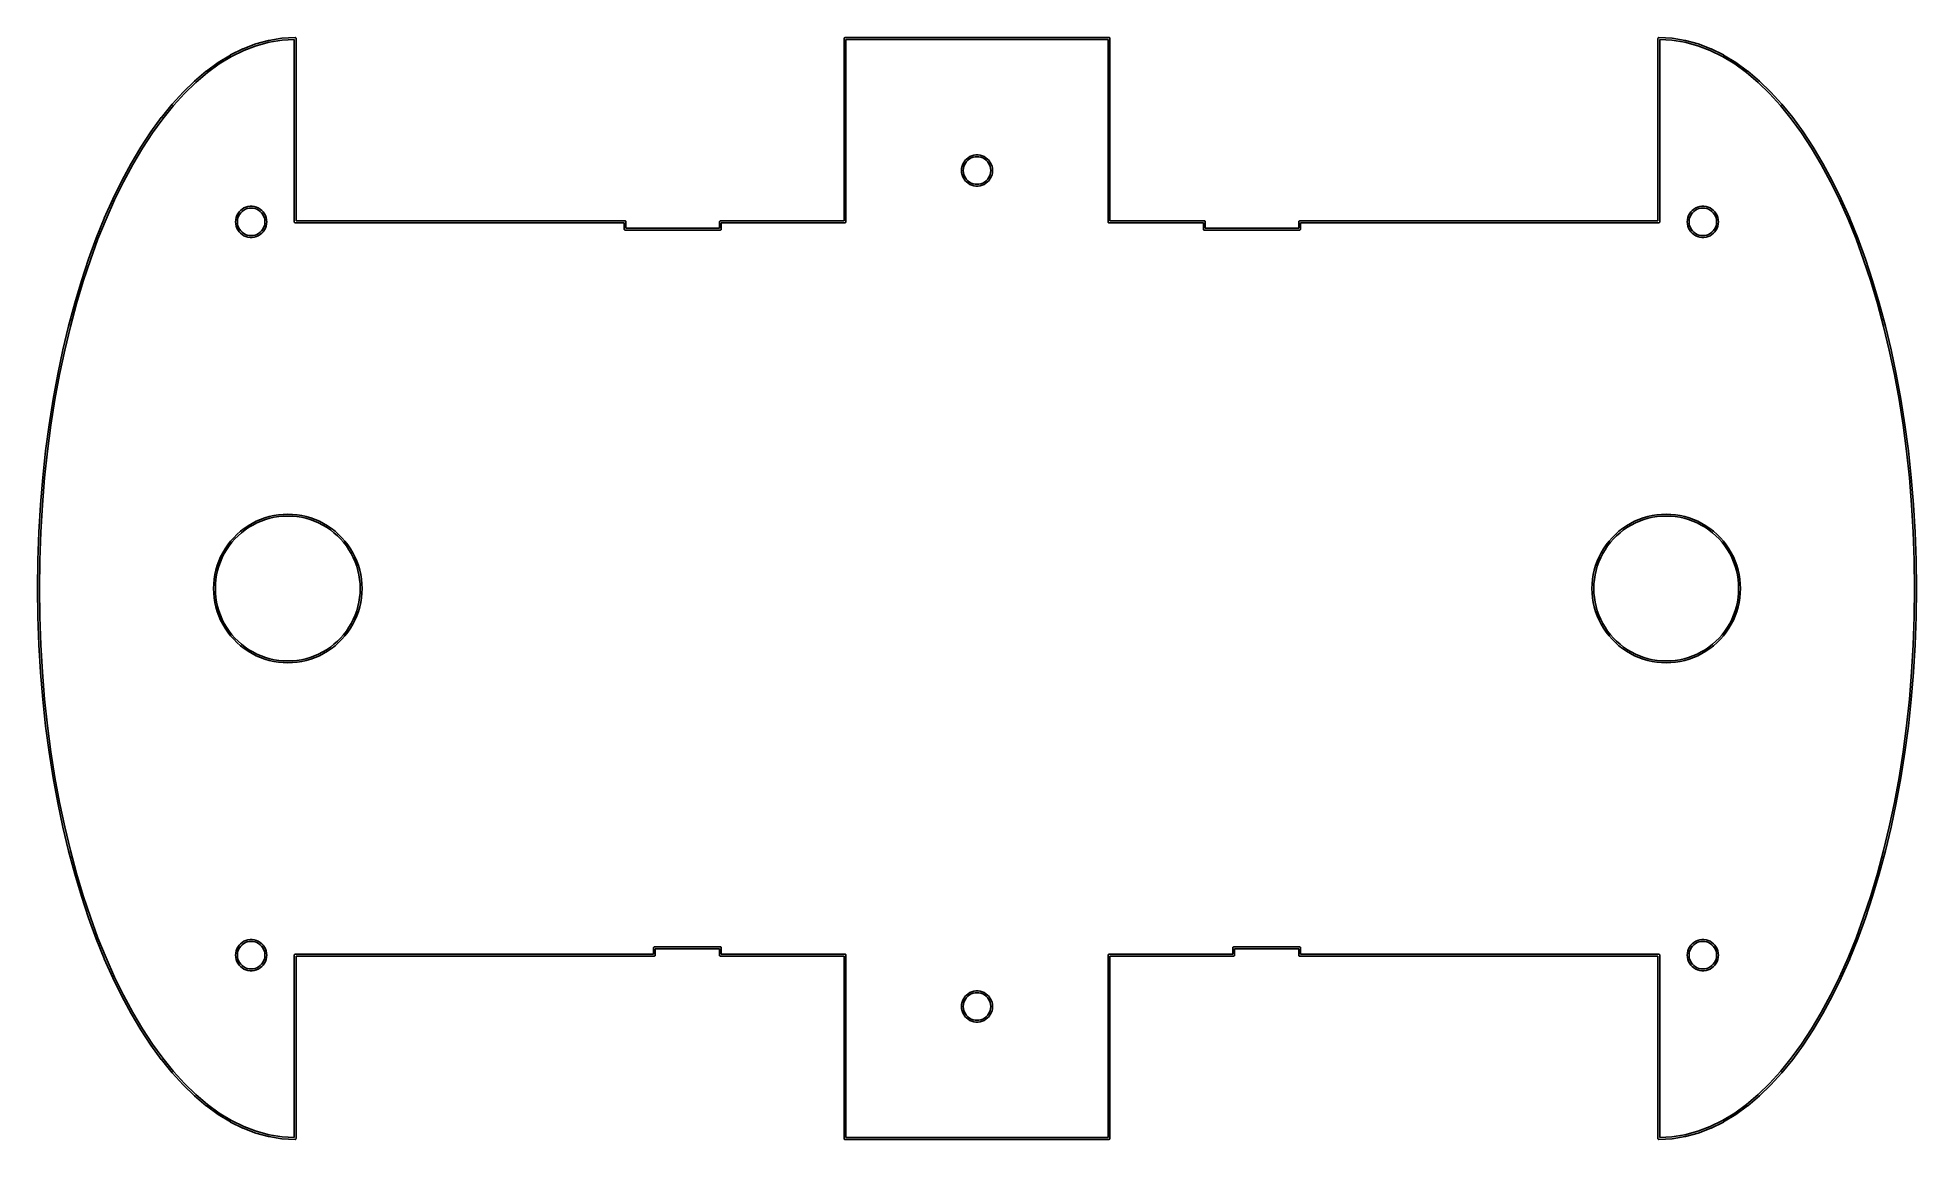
# Model space of a CAD drawing. Extents: x 0.8 to 10.9, y -6.9 to -1.
import ezdxf

# ---------------------------------------------------------------- set-up
doc = ezdxf.new("R2010")
doc.units = 0
doc.header["$MEASUREMENT"] = 0
doc.layers.add('BLACK', color=7, linetype='CONTINUOUS')

msp = doc.modelspace()

# ---------------------------------------------------------------- linework, layer by layer
at = {"layer": 'BLACK', "linetype": 'CONTINUOUS'}
for p, q in [((1.99629, -1.0169), (2.06525, -0.998125)), ((2.06758, -1.00769), (1.99911, -1.02633)), ((2.06525, -0.998125), (2.06562, -0.998079)), ((2.06562, -0.998079), (2.06575, -0.998016)), ((2.06575, -0.998016), (2.13573, -0.986613)), ((2.13705, -0.99637), (2.06758, -1.00769)), ((2.13573, -0.986613), (2.13611, -0.986606)), ((2.13611, -0.986606), (2.13625, -0.986556)), ((2.13625, -0.986556), (2.20716, -0.982714)), ((2.20251, -0.992823), (2.13705, -0.99637)), ((2.20251, -1.97188), (2.20251, -0.992823)), ((2.20716, -0.982714), (2.20856, -0.982838)), ((2.20856, -0.982838), (2.20898, -0.983082)), ((2.20898, -0.983082), (2.20947, -0.983152)), ((2.20947, -0.983152), (2.21017, -0.983754)), ((2.21017, -0.983754), (2.21097, -0.984209)), ((2.21097, -0.984209), (2.21119, -0.984645)), ((2.21119, -0.984645), (2.21157, -0.984968)), ((2.21157, -0.984968), (2.21183, -0.98585)), ((2.21183, -0.98585), (2.21225, -0.986665)), ((2.21225, -0.986665), (2.21221, -0.987156)), ((2.21221, -0.987156), (2.21235, -0.987628)), ((2.21235, -0.987628), (2.21235, -1.96696)), ((5.15526, -0.987628), (5.15546, -0.986242)), ((5.15526, -1.96696), (5.15526, -0.987628)), ((5.15546, -0.986242), (5.15566, -0.98594)), ((5.15566, -0.98594), (5.15571, -0.985584)), ((5.15571, -0.985584), (5.15639, -0.984791)), ((5.15639, -0.984791), (5.15696, -0.983909)), ((5.15696, -0.983909), (5.15729, -0.98376)), ((5.15729, -0.98376), (5.15752, -0.983488)), ((5.15752, -0.983488), (5.15853, -0.983193)), ((5.15853, -0.983193), (5.15948, -0.982757)), ((5.15948, -0.982757), (5.15984, -0.982808)), ((5.15984, -0.982808), (5.16018, -0.982707)), ((5.16018, -0.982707), (6.57751, -0.982707)), ((5.1651, -0.99255), (5.1651, -1.97188)), ((6.57258, -0.99255), (5.1651, -0.99255)), ((6.57258, -1.97188), (6.57258, -0.99255)), ((6.57751, -0.982707), (6.57889, -0.982906)), ((6.57889, -0.982906), (6.57919, -0.983101)), ((6.57919, -0.983101), (6.57955, -0.983152)), ((6.57955, -0.983152), (6.58034, -0.983838)), ((6.58034, -0.983838), (6.58122, -0.984406)), ((6.58122, -0.984406), (6.58137, -0.984732)), ((6.58137, -0.984732), (6.58165, -0.984968)), ((6.58165, -0.984968), (6.58194, -0.985974)), ((6.58194, -0.985974), (6.58238, -0.986928)), ((6.58238, -0.986928), (6.58233, -0.987284)), ((6.58233, -0.987284), (6.58243, -0.987628)), ((6.58243, -0.987628), (6.58243, -1.96696)), ((9.52534, -0.987628), (9.52554, -0.986242)), ((9.52534, -1.96696), (9.52534, -0.987628)), ((9.52554, -0.986242), (9.52581, -0.985828)), ((9.52581, -0.985828), (9.5259, -0.985345)), ((9.5259, -0.985345), (9.52654, -0.984683)), ((9.52654, -0.984683), (9.52704, -0.983909)), ((9.52704, -0.983909), (9.52749, -0.983704)), ((9.52749, -0.983704), (9.52783, -0.98335)), ((9.52783, -0.98335), (9.52872, -0.983139)), ((9.52872, -0.983139), (9.52956, -0.982757)), ((9.52956, -0.982757), (9.53005, -0.982827)), ((9.53005, -0.982827), (9.53053, -0.982714)), ((9.53053, -0.982714), (9.60144, -0.986556)), ((9.60064, -0.99637), (9.53518, -0.992823)), ((9.53518, -0.992823), (9.53518, -1.97188)), ((9.6701, -1.00769), (9.60064, -0.99637)), ((9.60144, -0.986556), (9.60181, -0.986632)), ((9.60181, -0.986632), (9.60196, -0.986613)), ((9.60196, -0.986613), (9.67194, -0.998016)), ((9.73858, -1.02633), (9.6701, -1.00769)), ((9.67194, -0.998016), (9.6723, -0.998128)), ((9.6723, -0.998128), (9.67244, -0.998125)), ((9.67244, -0.998125), (9.7414, -1.0169)), ((1.79511, -1.11617), (1.8605, -1.07638)), ((1.86543, -1.0849), (1.80039, -1.12448)), ((1.8605, -1.07638), (1.86078, -1.07626)), ((1.86078, -1.07626), (1.86087, -1.07618)), ((1.86087, -1.07618), (1.92754, -1.04321)), ((1.9317, -1.05213), (1.86543, -1.0849)), ((1.92754, -1.04321), (1.92786, -1.0431)), ((1.92786, -1.0431), (1.92796, -1.04302)), ((1.92796, -1.04302), (1.99582, -1.01705)), ((1.99911, -1.02633), (1.9317, -1.05213)), ((1.99582, -1.01705), (1.99617, -1.01698)), ((1.99617, -1.01698), (1.99629, -1.0169)), ((9.80599, -1.05213), (9.73858, -1.02633)), ((9.7414, -1.0169), (9.74173, -1.01704)), ((9.74173, -1.01704), (9.74187, -1.01705)), ((9.74187, -1.01705), (9.80973, -1.04302)), ((9.87226, -1.0849), (9.80599, -1.05213)), ((9.80973, -1.04302), (9.81002, -1.04318)), ((9.81002, -1.04318), (9.81015, -1.04321)), ((9.81015, -1.04321), (9.87682, -1.07618)), ((9.93729, -1.12448), (9.87226, -1.0849)), ((9.87682, -1.07618), (9.87707, -1.07635)), ((9.87707, -1.07635), (9.87719, -1.07638)), ((9.87719, -1.07638), (9.94258, -1.11617)), ((1.66789, -1.21591), (1.73046, -1.16304)), ((1.73668, -1.17068), (1.67437, -1.22332)), ((1.73046, -1.16304), (1.73068, -1.1629)), ((1.73068, -1.1629), (1.73075, -1.16282)), ((1.73075, -1.16282), (1.79478, -1.11639)), ((1.80039, -1.12448), (1.73668, -1.17068)), ((1.79478, -1.11639), (1.79503, -1.11626)), ((1.79503, -1.11626), (1.79511, -1.11617)), ((10.001, -1.17068), (9.93729, -1.12448)), ((9.94258, -1.11617), (9.9428, -1.11635)), ((9.9428, -1.11635), (9.94291, -1.11639)), ((9.94291, -1.11639), (10.0069, -1.16282)), ((10.0633, -1.22332), (10.001, -1.17068)), ((10.0069, -1.16282), (10.0071, -1.163)), ((10.0071, -1.163), (10.0072, -1.16304)), ((10.0072, -1.16304), (10.0698, -1.21591)), ((1.54698, -1.3407), (1.60639, -1.27549)), ((1.61356, -1.28223), (1.55435, -1.34722)), ((1.60639, -1.27549), (1.60656, -1.27535)), ((1.60656, -1.27535), (1.6066, -1.27527)), ((1.6066, -1.27527), (1.66764, -1.21614)), ((1.67437, -1.22332), (1.61356, -1.28223)), ((1.66764, -1.21614), (1.66783, -1.216)), ((1.66783, -1.216), (1.66789, -1.21591)), ((10.1241, -1.28223), (10.0633, -1.22332)), ((10.0698, -1.21591), (10.07, -1.21609)), ((10.07, -1.21609), (10.07, -1.21614)), ((10.07, -1.21614), (10.1311, -1.27527)), ((10.1833, -1.34722), (10.1241, -1.28223)), ((10.1311, -1.27527), (10.1312, -1.27544)), ((10.1312, -1.27544), (10.1313, -1.27549)), ((10.1313, -1.27549), (10.1907, -1.3407)), ((1.43302, -1.48902), (1.48893, -1.41221)), ((1.48893, -1.41221), (1.48906, -1.41208)), ((1.48906, -1.41208), (1.48909, -1.41201)), ((1.48909, -1.41201), (1.54679, -1.34091)), ((1.55435, -1.34722), (1.49681, -1.41811)), ((1.54679, -1.34091), (1.54694, -1.34077)), ((1.54694, -1.34077), (1.54698, -1.3407)), ((10.2409, -1.41811), (10.1833, -1.34722)), ((10.1907, -1.3407), (10.1908, -1.34086)), ((10.1908, -1.34086), (10.1909, -1.34091)), ((10.1909, -1.34091), (10.2486, -1.41201)), ((10.2486, -1.41201), (10.2487, -1.41216)), ((10.2487, -1.41216), (10.2488, -1.41221)), ((10.2488, -1.41221), (10.3047, -1.48902)), ((1.37886, -1.57154), (1.43289, -1.48921)), ((1.44105, -1.49471), (1.38715, -1.57684)), ((1.43289, -1.48921), (1.433, -1.48909)), ((1.433, -1.48909), (1.43302, -1.48902)), ((1.49681, -1.41811), (1.44105, -1.49471)), ((10.2966, -1.49471), (10.2409, -1.41811)), ((10.3505, -1.57684), (10.2966, -1.49471)), ((10.3047, -1.48902), (10.3047, -1.48916)), ((10.3047, -1.48916), (10.3048, -1.48921)), ((10.3048, -1.48921), (10.3588, -1.57154)), ((1.32669, -1.65938), (1.37874, -1.57172)), ((1.38715, -1.57684), (1.3352, -1.66432)), ((1.37874, -1.57172), (1.37884, -1.5716)), ((1.37884, -1.5716), (1.37886, -1.57154)), ((5.85182, -1.61438), (5.86313, -1.61282)), ((5.86313, -1.61282), (5.87455, -1.61282)), ((5.87455, -1.61282), (5.88587, -1.61438)), ((10.4025, -1.66432), (10.3505, -1.57684)), ((10.3588, -1.57154), (10.3589, -1.57168)), ((10.3589, -1.57168), (10.3589, -1.57172)), ((10.3589, -1.57172), (10.411, -1.65938)), ((1.27659, -1.75237), (1.32659, -1.65956)), ((1.3352, -1.66432), (1.2853, -1.75695)), ((1.32659, -1.65956), (1.32667, -1.65945)), ((1.32667, -1.65945), (1.32669, -1.65938)), ((5.78518, -1.69629), (5.78596, -1.6849)), ((5.78596, -1.70768), (5.78518, -1.69629)), ((5.78596, -1.6849), (5.78829, -1.67372)), ((5.78829, -1.71886), (5.78596, -1.70768)), ((5.78829, -1.67372), (5.79211, -1.66296)), ((5.79211, -1.66296), (5.79736, -1.65282)), ((5.79559, -1.68576), (5.79484, -1.69629)), ((5.79484, -1.69629), (5.79559, -1.70682)), ((5.79783, -1.67544), (5.79559, -1.68576)), ((5.79559, -1.70682), (5.79783, -1.71714)), ((5.79736, -1.65282), (5.80395, -1.64349)), ((5.80152, -1.66555), (5.79783, -1.67544)), ((5.80659, -1.65628), (5.80152, -1.66555)), ((5.80395, -1.64349), (5.81174, -1.63515)), ((5.81291, -1.64783), (5.80659, -1.65628)), ((5.81174, -1.63515), (5.8206, -1.62794)), ((5.82038, -1.64036), (5.81291, -1.64783)), ((5.82883, -1.63403), (5.82038, -1.64036)), ((5.8206, -1.62794), (5.83035, -1.62201)), ((5.8381, -1.62897), (5.82883, -1.63403)), ((5.83035, -1.62201), (5.84083, -1.61746)), ((5.84799, -1.62528), (5.8381, -1.62897)), ((5.84083, -1.61746), (5.85182, -1.61438)), ((5.85831, -1.62304), (5.84799, -1.62528)), ((5.86884, -1.62228), (5.85831, -1.62304)), ((5.87938, -1.62304), (5.86884, -1.62228)), ((5.88969, -1.62528), (5.87938, -1.62304)), ((5.88587, -1.61438), (5.89686, -1.61746)), ((5.89959, -1.62897), (5.88969, -1.62528)), ((5.89686, -1.61746), (5.90733, -1.62201)), ((5.90886, -1.63403), (5.89959, -1.62897)), ((5.90733, -1.62201), (5.91709, -1.62794)), ((5.91731, -1.64036), (5.90886, -1.63403)), ((5.91709, -1.62794), (5.92595, -1.63515)), ((5.92478, -1.64783), (5.91731, -1.64036)), ((5.9311, -1.65628), (5.92478, -1.64783)), ((5.92595, -1.63515), (5.93374, -1.64349)), ((5.93616, -1.66555), (5.9311, -1.65628)), ((5.93374, -1.64349), (5.94033, -1.65282)), ((5.93985, -1.67544), (5.93616, -1.66555)), ((5.9421, -1.68576), (5.93985, -1.67544)), ((5.93985, -1.71714), (5.9421, -1.70682)), ((5.94033, -1.65282), (5.94558, -1.66296)), ((5.94285, -1.69629), (5.9421, -1.68576)), ((5.9421, -1.70682), (5.94285, -1.69629)), ((5.94558, -1.66296), (5.9494, -1.67372)), ((5.9494, -1.67372), (5.95173, -1.6849)), ((5.95173, -1.70768), (5.9494, -1.71886)), ((5.95173, -1.6849), (5.95251, -1.69629)), ((5.95251, -1.69629), (5.95173, -1.70768)), ((10.4524, -1.75695), (10.4025, -1.66432)), ((10.411, -1.65938), (10.4111, -1.65951)), ((10.4111, -1.65951), (10.4111, -1.65956)), ((10.4111, -1.65956), (10.4611, -1.75237)), ((1.22865, -1.85031), (1.2765, -1.75254)), ((1.2853, -1.75695), (1.23753, -1.85455)), ((1.2765, -1.75254), (1.27658, -1.75243)), ((1.27658, -1.75243), (1.27659, -1.75237)), ((5.79211, -1.72962), (5.78829, -1.71886)), ((5.79736, -1.73976), (5.79211, -1.72962)), ((5.80395, -1.74909), (5.79736, -1.73976)), ((5.79783, -1.71714), (5.80152, -1.72703)), ((5.80152, -1.72703), (5.80659, -1.7363)), ((5.81174, -1.75743), (5.80395, -1.74909)), ((5.80659, -1.7363), (5.81291, -1.74475)), ((5.8206, -1.76464), (5.81174, -1.75743)), ((5.81291, -1.74475), (5.82038, -1.75222)), ((5.82038, -1.75222), (5.82883, -1.75855)), ((5.83035, -1.77057), (5.8206, -1.76464)), ((5.82883, -1.75855), (5.8381, -1.76361)), ((5.84083, -1.77512), (5.83035, -1.77057)), ((5.8381, -1.76361), (5.84799, -1.7673)), ((5.85182, -1.7782), (5.84083, -1.77512)), ((5.84799, -1.7673), (5.85831, -1.76954)), ((5.86313, -1.77976), (5.85182, -1.7782)), ((5.85831, -1.76954), (5.86884, -1.7703)), ((5.87455, -1.77976), (5.86313, -1.77976)), ((5.86884, -1.7703), (5.87938, -1.76954)), ((5.88587, -1.7782), (5.87455, -1.77976)), ((5.87938, -1.76954), (5.88969, -1.7673)), ((5.89686, -1.77512), (5.88587, -1.7782)), ((5.88969, -1.7673), (5.89959, -1.76361)), ((5.90733, -1.77057), (5.89686, -1.77512)), ((5.89959, -1.76361), (5.90886, -1.75855)), ((5.91709, -1.76464), (5.90733, -1.77057)), ((5.90886, -1.75855), (5.91731, -1.75222)), ((5.92595, -1.75743), (5.91709, -1.76464)), ((5.91731, -1.75222), (5.92478, -1.74475)), ((5.92478, -1.74475), (5.9311, -1.7363)), ((5.93374, -1.74909), (5.92595, -1.75743)), ((5.9311, -1.7363), (5.93616, -1.72703)), ((5.94033, -1.73976), (5.93374, -1.74909)), ((5.93616, -1.72703), (5.93985, -1.71714)), ((5.94558, -1.72962), (5.94033, -1.73976)), ((5.9494, -1.71886), (5.94558, -1.72962)), ((10.5002, -1.85455), (10.4524, -1.75695)), ((10.4611, -1.75237), (10.4611, -1.75249)), ((10.4611, -1.75249), (10.4612, -1.75254)), ((10.4612, -1.75254), (10.509, -1.85031)), ((1.18294, -1.95302), (1.22857, -1.85047)), ((1.23753, -1.85455), (1.19197, -1.95694)), ((1.22857, -1.85047), (1.22864, -1.85036)), ((1.22864, -1.85036), (1.22865, -1.85031)), ((1.90631, -1.91908), (1.9141, -1.91074)), ((1.9141, -1.91074), (1.92296, -1.90353)), ((1.92274, -1.91595), (1.91528, -1.92342)), ((1.93119, -1.90962), (1.92274, -1.91595)), ((1.92296, -1.90353), (1.93272, -1.8976)), ((1.94046, -1.90456), (1.93119, -1.90962)), ((1.93272, -1.8976), (1.94319, -1.89305)), ((1.95036, -1.90087), (1.94046, -1.90456)), ((1.94319, -1.89305), (1.95419, -1.88997)), ((1.96067, -1.89863), (1.95036, -1.90087)), ((1.95419, -1.88997), (1.9655, -1.88841)), ((1.97121, -1.89787), (1.96067, -1.89863)), ((1.9655, -1.88841), (1.97692, -1.88841)), ((1.98174, -1.89863), (1.97121, -1.89787)), ((1.97692, -1.88841), (1.98823, -1.88997)), ((1.99206, -1.90087), (1.98174, -1.89863)), ((1.98823, -1.88997), (1.99922, -1.89305)), ((2.00195, -1.90456), (1.99206, -1.90087)), ((1.99922, -1.89305), (2.0097, -1.8976)), ((2.01122, -1.90962), (2.00195, -1.90456)), ((2.0097, -1.8976), (2.01945, -1.90353)), ((2.01967, -1.91595), (2.01122, -1.90962)), ((2.01945, -1.90353), (2.02831, -1.91074)), ((2.02714, -1.92342), (2.01967, -1.91595)), ((2.02831, -1.91074), (2.0361, -1.91908)), ((9.70158, -1.91908), (9.70938, -1.91074)), ((9.70938, -1.91074), (9.71824, -1.90353)), ((9.71802, -1.91595), (9.71055, -1.92342)), ((9.72647, -1.90962), (9.71802, -1.91595)), ((9.71824, -1.90353), (9.72799, -1.8976)), ((9.73574, -1.90456), (9.72647, -1.90962)), ((9.72799, -1.8976), (9.73847, -1.89305)), ((9.74563, -1.90087), (9.73574, -1.90456)), ((9.73847, -1.89305), (9.74946, -1.88997)), ((9.75595, -1.89863), (9.74563, -1.90087)), ((9.74946, -1.88997), (9.76077, -1.88841)), ((9.76648, -1.89787), (9.75595, -1.89863)), ((9.76077, -1.88841), (9.77219, -1.88841)), ((9.77701, -1.89863), (9.76648, -1.89787)), ((9.77219, -1.88841), (9.7835, -1.88997)), ((9.78733, -1.90087), (9.77701, -1.89863)), ((9.7835, -1.88997), (9.7945, -1.89305)), ((9.79723, -1.90456), (9.78733, -1.90087)), ((9.7945, -1.89305), (9.80497, -1.8976)), ((9.80649, -1.90962), (9.79723, -1.90456)), ((9.80497, -1.8976), (9.81473, -1.90353)), ((9.81495, -1.91595), (9.80649, -1.90962)), ((9.81473, -1.90353), (9.82359, -1.91074)), ((9.82241, -1.92342), (9.81495, -1.91595)), ((9.82359, -1.91074), (9.83138, -1.91908)), ((10.5457, -1.95694), (10.5002, -1.85455)), ((10.509, -1.85031), (10.5091, -1.85043)), ((10.5091, -1.85043), (10.5091, -1.85047)), ((10.5091, -1.85047), (10.5547, -1.95302)), ((1.13957, -2.06031), (1.18288, -1.95317)), ((1.19197, -1.95694), (1.14872, -2.06393)), ((1.18288, -1.95317), (1.18294, -1.95307)), ((1.18294, -1.95307), (1.18294, -1.95302)), ((1.88755, -1.97188), (1.88832, -1.96049)), ((1.88832, -1.98327), (1.88755, -1.97188)), ((1.88832, -1.96049), (1.89065, -1.94931)), ((1.89065, -1.99445), (1.88832, -1.98327)), ((1.89065, -1.94931), (1.89447, -1.93855)), ((1.89447, -2.00521), (1.89065, -1.99445)), ((1.89447, -1.93855), (1.89972, -1.92841)), ((1.89972, -2.01535), (1.89447, -2.00521)), ((1.89795, -1.96135), (1.8972, -1.97188)), ((1.8972, -1.97188), (1.89795, -1.98241)), ((1.9002, -1.95103), (1.89795, -1.96135)), ((1.89795, -1.98241), (1.9002, -1.99273)), ((1.89972, -1.92841), (1.90631, -1.91908)), ((1.90631, -2.02468), (1.89972, -2.01535)), ((1.90389, -1.94114), (1.9002, -1.95103)), ((1.9002, -1.99273), (1.90389, -2.00262)), ((1.90895, -1.93187), (1.90389, -1.94114)), ((1.90389, -2.00262), (1.90895, -2.01189)), ((1.91528, -1.92342), (1.90895, -1.93187)), ((1.90895, -2.01189), (1.91528, -2.02034)), ((2.03347, -1.93187), (2.02714, -1.92342)), ((2.02714, -2.02034), (2.03347, -2.01189)), ((2.03853, -1.94114), (2.03347, -1.93187)), ((2.03347, -2.01189), (2.03853, -2.00262)), ((2.0361, -1.91908), (2.04269, -1.92841)), ((2.04269, -2.01535), (2.0361, -2.02468)), ((2.04222, -1.95103), (2.03853, -1.94114)), ((2.03853, -2.00262), (2.04222, -1.99273)), ((2.04446, -1.96135), (2.04222, -1.95103)), ((2.04222, -1.99273), (2.04446, -1.98241)), ((2.04269, -1.92841), (2.04794, -1.93855)), ((2.04794, -2.00521), (2.04269, -2.01535)), ((2.04521, -1.97188), (2.04446, -1.96135)), ((2.04446, -1.98241), (2.04521, -1.97188)), ((2.04794, -1.93855), (2.05177, -1.94931)), ((2.05177, -1.99445), (2.04794, -2.00521)), ((2.05177, -1.94931), (2.05409, -1.96049)), ((2.05409, -1.98327), (2.05177, -1.99445)), ((2.05409, -1.96049), (2.05487, -1.97188)), ((2.05487, -1.97188), (2.05409, -1.98327)), ((2.20261, -1.97222), (2.20251, -1.97188)), ((2.20256, -1.97258), (2.20261, -1.97222)), ((2.20299, -1.97353), (2.20256, -1.97258)), ((2.20329, -1.97454), (2.20299, -1.97353)), ((2.20356, -1.97478), (2.20329, -1.97454)), ((2.20371, -1.9751), (2.20356, -1.97478)), ((2.20459, -1.97567), (2.20371, -1.9751)), ((2.20538, -1.97636), (2.20459, -1.97567)), ((2.20574, -1.97641), (2.20538, -1.97636)), ((2.20604, -1.9766), (2.20574, -1.97641)), ((2.20743, -1.9768), (2.20604, -1.9766)), ((3.97416, -1.9768), (2.20743, -1.9768)), ((2.21235, -1.96696), (3.97908, -1.96696)), ((3.97416, -2.01125), (3.97416, -1.9768)), ((3.97426, -2.0116), (3.97416, -2.01125)), ((3.97421, -2.01195), (3.97426, -2.0116)), ((3.97464, -2.0129), (3.97421, -2.01195)), ((3.97494, -2.01391), (3.97464, -2.0129)), ((3.97521, -2.01415), (3.97494, -2.01391)), ((3.97536, -2.01447), (3.97521, -2.01415)), ((3.97624, -2.01504), (3.97536, -2.01447)), ((3.97704, -2.01573), (3.97624, -2.01504)), ((3.97739, -2.01578), (3.97704, -2.01573)), ((3.97769, -2.01597), (3.97739, -2.01578)), ((3.97908, -2.01617), (3.97769, -2.01597)), ((3.97908, -1.96696), (3.98047, -1.96716)), ((4.49089, -2.01617), (3.97908, -2.01617)), ((3.98047, -1.96716), (3.98077, -1.96735)), ((3.98077, -1.96735), (3.98112, -1.9674)), ((3.98112, -1.9674), (3.98192, -1.96809)), ((3.98192, -1.96809), (3.9828, -1.96866)), ((3.9828, -1.96866), (3.98295, -1.96898)), ((3.98295, -1.96898), (3.98322, -1.96922)), ((3.98322, -1.96922), (3.98352, -1.97023)), ((3.98352, -1.97023), (3.98395, -1.97118)), ((3.98395, -1.97118), (3.9839, -1.97154)), ((3.9839, -1.97154), (3.984, -1.97188)), ((3.984, -1.97188), (3.984, -2.00633)), ((3.984, -2.00633), (4.48597, -2.00633)), ((4.48597, -1.97188), (4.48617, -1.97049)), ((4.48597, -2.00633), (4.48597, -1.97188)), ((4.48617, -1.97049), (4.48636, -1.97019)), ((4.48636, -1.97019), (4.48641, -1.96984)), ((4.48641, -1.96984), (4.4871, -1.96904)), ((4.4871, -1.96904), (4.48767, -1.96816)), ((4.48767, -1.96816), (4.488, -1.96801)), ((4.488, -1.96801), (4.48823, -1.96774)), ((4.48823, -1.96774), (4.48924, -1.96744)), ((4.48924, -1.96744), (4.49019, -1.96701)), ((4.49019, -1.96701), (4.49055, -1.96706)), ((4.49055, -1.96706), (4.49089, -1.96696)), ((4.49089, -1.96696), (5.15526, -1.96696)), ((4.49124, -2.01607), (4.49089, -2.01617)), ((4.49159, -2.01612), (4.49124, -2.01607)), ((4.49255, -2.01569), (4.49159, -2.01612)), ((4.49355, -2.01539), (4.49255, -2.01569)), ((4.49379, -2.01512), (4.49355, -2.01539)), ((4.49411, -2.01497), (4.49379, -2.01512)), ((4.49468, -2.01409), (4.49411, -2.01497)), ((4.49537, -2.01329), (4.49468, -2.01409)), ((4.49542, -2.01294), (4.49537, -2.01329)), ((4.49561, -2.01264), (4.49542, -2.01294)), ((4.49581, -2.01125), (4.49561, -2.01264)), ((5.16018, -1.9768), (4.49581, -1.9768)), ((4.49581, -1.9768), (4.49581, -2.01125)), ((5.16053, -1.9767), (5.16018, -1.9768)), ((5.16088, -1.97675), (5.16053, -1.9767)), ((5.16184, -1.97632), (5.16088, -1.97675)), ((5.16284, -1.97602), (5.16184, -1.97632)), ((5.16308, -1.97575), (5.16284, -1.97602)), ((5.16341, -1.9756), (5.16308, -1.97575)), ((5.16397, -1.97472), (5.16341, -1.9756)), ((5.16466, -1.97392), (5.16397, -1.97472)), ((5.16471, -1.97357), (5.16466, -1.97392)), ((5.1649, -1.97327), (5.16471, -1.97357)), ((5.1651, -1.97188), (5.1649, -1.97327)), ((6.57269, -1.97222), (6.57258, -1.97188)), ((6.57263, -1.97258), (6.57269, -1.97222)), ((6.57307, -1.97353), (6.57263, -1.97258)), ((6.57337, -1.97454), (6.57307, -1.97353)), ((6.57364, -1.97478), (6.57337, -1.97454)), ((6.57379, -1.9751), (6.57364, -1.97478)), ((6.57467, -1.97567), (6.57379, -1.9751)), ((6.57546, -1.97636), (6.57467, -1.97567)), ((6.57582, -1.97641), (6.57546, -1.97636)), ((6.57612, -1.9766), (6.57582, -1.97641)), ((6.57751, -1.9768), (6.57612, -1.9766)), ((7.0844, -1.9768), (6.57751, -1.9768)), ((6.58243, -1.96696), (7.08932, -1.96696)), ((7.0844, -2.01125), (7.0844, -1.9768)), ((7.0845, -2.0116), (7.0844, -2.01125)), ((7.08445, -2.01195), (7.0845, -2.0116)), ((7.08488, -2.0129), (7.08445, -2.01195)), ((7.08518, -2.01391), (7.08488, -2.0129)), ((7.08545, -2.01415), (7.08518, -2.01391)), ((7.0856, -2.01447), (7.08545, -2.01415)), ((7.08648, -2.01504), (7.0856, -2.01447)), ((7.08727, -2.01573), (7.08648, -2.01504)), ((7.08763, -2.01578), (7.08727, -2.01573)), ((7.08793, -2.01597), (7.08763, -2.01578)), ((7.08932, -2.01617), (7.08793, -2.01597)), ((7.08932, -1.96696), (7.0907, -1.96716)), ((7.60113, -2.01617), (7.08932, -2.01617)), ((7.0907, -1.96716), (7.09101, -1.96735)), ((7.09101, -1.96735), (7.09136, -1.9674)), ((7.09136, -1.9674), (7.09215, -1.96809)), ((7.09215, -1.96809), (7.09304, -1.96866)), ((7.09304, -1.96866), (7.09319, -1.96898)), ((7.09319, -1.96898), (7.09346, -1.96922)), ((7.09346, -1.96922), (7.09375, -1.97023)), ((7.09375, -1.97023), (7.09419, -1.97118)), ((7.09419, -1.97118), (7.09414, -1.97154)), ((7.09414, -1.97154), (7.09424, -1.97188)), ((7.09424, -1.97188), (7.09424, -2.00633)), ((7.09424, -2.00633), (7.59621, -2.00633)), ((7.59621, -1.97188), (7.59641, -1.97049)), ((7.59621, -2.00633), (7.59621, -1.97188)), ((7.59641, -1.97049), (7.5966, -1.97019)), ((7.5966, -1.97019), (7.59665, -1.96984)), ((7.59665, -1.96984), (7.59734, -1.96904)), ((7.59734, -1.96904), (7.5979, -1.96816)), ((7.5979, -1.96816), (7.59823, -1.96801)), ((7.59823, -1.96801), (7.59847, -1.96774)), ((7.59847, -1.96774), (7.59947, -1.96744)), ((7.59947, -1.96744), (7.60043, -1.96701)), ((7.60043, -1.96701), (7.60078, -1.96706)), ((7.60078, -1.96706), (7.60113, -1.96696)), ((7.60113, -1.96696), (9.52534, -1.96696)), ((7.60147, -2.01607), (7.60113, -2.01617)), ((7.60183, -2.01612), (7.60147, -2.01607)), ((7.60278, -2.01569), (7.60183, -2.01612)), ((7.60379, -2.01539), (7.60278, -2.01569)), ((7.60402, -2.01512), (7.60379, -2.01539)), ((7.60435, -2.01497), (7.60402, -2.01512)), ((7.60492, -2.01409), (7.60435, -2.01497)), ((7.6056, -2.01329), (7.60492, -2.01409)), ((7.60566, -2.01294), (7.6056, -2.01329)), ((7.60585, -2.01264), (7.60566, -2.01294)), ((7.60605, -2.01125), (7.60585, -2.01264)), ((9.53026, -1.9768), (7.60605, -1.9768)), ((7.60605, -1.9768), (7.60605, -2.01125)), ((9.53061, -1.9767), (9.53026, -1.9768)), ((9.53096, -1.97675), (9.53061, -1.9767)), ((9.53192, -1.97632), (9.53096, -1.97675)), ((9.53292, -1.97602), (9.53192, -1.97632)), ((9.53316, -1.97575), (9.53292, -1.97602)), ((9.53348, -1.9756), (9.53316, -1.97575)), ((9.53405, -1.97472), (9.53348, -1.9756)), ((9.53474, -1.97392), (9.53405, -1.97472)), ((9.53479, -1.97357), (9.53474, -1.97392)), ((9.53498, -1.97327), (9.53479, -1.97357)), ((9.53518, -1.97188), (9.53498, -1.97327)), ((9.68282, -1.97188), (9.6836, -1.96049)), ((9.6836, -1.98327), (9.68282, -1.97188)), ((9.6836, -1.96049), (9.68592, -1.94931)), ((9.68592, -1.99445), (9.6836, -1.98327)), ((9.68592, -1.94931), (9.68975, -1.93855)), ((9.68975, -2.00521), (9.68592, -1.99445)), ((9.68975, -1.93855), (9.695, -1.92841)), ((9.695, -2.01535), (9.68975, -2.00521)), ((9.69323, -1.96135), (9.69247, -1.97188)), ((9.69247, -1.97188), (9.69323, -1.98241)), ((9.69547, -1.95103), (9.69323, -1.96135)), ((9.69323, -1.98241), (9.69547, -1.99273)), ((9.695, -1.92841), (9.70158, -1.91908)), ((9.70158, -2.02468), (9.695, -2.01535)), ((9.69916, -1.94114), (9.69547, -1.95103)), ((9.69547, -1.99273), (9.69916, -2.00262)), ((9.70422, -1.93187), (9.69916, -1.94114)), ((9.69916, -2.00262), (9.70422, -2.01189)), ((9.71055, -1.92342), (9.70422, -1.93187)), ((9.70422, -2.01189), (9.71055, -2.02034)), ((9.82874, -1.93187), (9.82241, -1.92342)), ((9.82241, -2.02034), (9.82874, -2.01189)), ((9.8338, -1.94114), (9.82874, -1.93187)), ((9.82874, -2.01189), (9.8338, -2.00262)), ((9.83138, -1.91908), (9.83796, -1.92841)), ((9.83796, -2.01535), (9.83138, -2.02468)), ((9.83749, -1.95103), (9.8338, -1.94114)), ((9.8338, -2.00262), (9.83749, -1.99273)), ((9.83974, -1.96135), (9.83749, -1.95103)), ((9.83749, -1.99273), (9.83974, -1.98241)), ((9.83796, -1.92841), (9.84322, -1.93855)), ((9.84322, -2.00521), (9.83796, -2.01535)), ((9.84049, -1.97188), (9.83974, -1.96135)), ((9.83974, -1.98241), (9.84049, -1.97188)), ((9.84322, -1.93855), (9.84704, -1.94931)), ((9.84704, -1.99445), (9.84322, -2.00521)), ((9.84704, -1.94931), (9.84936, -1.96049)), ((9.84936, -1.98327), (9.84704, -1.99445)), ((9.84936, -1.96049), (9.85014, -1.97188)), ((9.85014, -1.97188), (9.84936, -1.98327)), ((10.589, -2.06393), (10.5457, -1.95694)), ((10.5547, -1.95302), (10.5548, -1.95313)), ((10.5548, -1.95313), (10.5548, -1.95317)), ((10.5548, -1.95317), (10.5981, -2.06031)), ((1.0986, -2.17201), (1.13951, -2.06046)), ((1.14872, -2.06393), (1.10787, -2.17533)), ((1.13951, -2.06046), (1.13956, -2.06037)), ((1.13956, -2.06037), (1.13957, -2.06031)), ((1.9141, -2.03302), (1.90631, -2.02468)), ((1.92296, -2.04023), (1.9141, -2.03302)), ((1.91528, -2.02034), (1.92274, -2.02781)), ((1.92274, -2.02781), (1.93119, -2.03414)), ((1.93272, -2.04616), (1.92296, -2.04023)), ((1.93119, -2.03414), (1.94046, -2.0392)), ((1.94319, -2.05071), (1.93272, -2.04616)), ((1.94046, -2.0392), (1.95036, -2.04289)), ((1.95419, -2.05379), (1.94319, -2.05071)), ((1.95036, -2.04289), (1.96067, -2.04513)), ((1.9655, -2.05535), (1.95419, -2.05379)), ((1.96067, -2.04513), (1.97121, -2.04589)), ((1.97692, -2.05535), (1.9655, -2.05535)), ((1.97121, -2.04589), (1.98174, -2.04513)), ((1.98823, -2.05379), (1.97692, -2.05535)), ((1.98174, -2.04513), (1.99206, -2.04289)), ((1.99922, -2.05071), (1.98823, -2.05379)), ((1.99206, -2.04289), (2.00195, -2.0392)), ((2.0097, -2.04616), (1.99922, -2.05071)), ((2.00195, -2.0392), (2.01122, -2.03414)), ((2.01945, -2.04023), (2.0097, -2.04616)), ((2.01122, -2.03414), (2.01967, -2.02781)), ((2.02831, -2.03302), (2.01945, -2.04023)), ((2.01967, -2.02781), (2.02714, -2.02034)), ((2.0361, -2.02468), (2.02831, -2.03302)), ((9.70938, -2.03302), (9.70158, -2.02468)), ((9.71824, -2.04023), (9.70938, -2.03302)), ((9.71055, -2.02034), (9.71802, -2.02781)), ((9.71802, -2.02781), (9.72647, -2.03414)), ((9.72799, -2.04616), (9.71824, -2.04023)), ((9.72647, -2.03414), (9.73574, -2.0392)), ((9.73847, -2.05071), (9.72799, -2.04616)), ((9.73574, -2.0392), (9.74563, -2.04289)), ((9.74946, -2.05379), (9.73847, -2.05071)), ((9.74563, -2.04289), (9.75595, -2.04513)), ((9.76077, -2.05535), (9.74946, -2.05379)), ((9.75595, -2.04513), (9.76648, -2.04589)), ((9.77219, -2.05535), (9.76077, -2.05535)), ((9.76648, -2.04589), (9.77701, -2.04513)), ((9.7835, -2.05379), (9.77219, -2.05535)), ((9.77701, -2.04513), (9.78733, -2.04289)), ((9.7945, -2.05071), (9.7835, -2.05379)), ((9.78733, -2.04289), (9.79723, -2.0392)), ((9.80497, -2.04616), (9.7945, -2.05071)), ((9.79723, -2.0392), (9.80649, -2.03414)), ((9.81473, -2.04023), (9.80497, -2.04616)), ((9.80649, -2.03414), (9.81495, -2.02781)), ((9.82359, -2.03302), (9.81473, -2.04023)), ((9.81495, -2.02781), (9.82241, -2.02034)), ((9.83138, -2.02468), (9.82359, -2.03302)), ((10.6298, -2.17533), (10.589, -2.06393)), ((10.5981, -2.06031), (10.5981, -2.06042)), ((10.5981, -2.06042), (10.5982, -2.06046)), ((10.5982, -2.06046), (10.6391, -2.17201)), ((1.06014, -2.28792), (1.09855, -2.17215)), ((1.10787, -2.17533), (1.0695, -2.29095)), ((1.09855, -2.17215), (1.0986, -2.17206)), ((1.0986, -2.17206), (1.0986, -2.17201)), ((10.6682, -2.29095), (10.6298, -2.17533)), ((10.6391, -2.17201), (10.6391, -2.17211)), ((10.6391, -2.17211), (10.6391, -2.17215)), ((10.6391, -2.17215), (10.6776, -2.28792)), ((1.02425, -2.40786), (1.06009, -2.28806)), ((1.0695, -2.29095), (1.0337, -2.41062)), ((1.06009, -2.28806), (1.06013, -2.28797)), ((1.06013, -2.28797), (1.06014, -2.28792)), ((10.704, -2.41062), (10.6682, -2.29095)), ((10.6776, -2.28792), (10.6776, -2.28802)), ((10.6776, -2.28802), (10.6776, -2.28806)), ((10.6776, -2.28806), (10.7134, -2.40786)), ((0.991033, -2.53165), (1.02421, -2.408)), ((1.0337, -2.41062), (1.00056, -2.53413)), ((1.02421, -2.408), (1.02425, -2.40791)), ((1.02425, -2.40791), (1.02425, -2.40786)), ((10.7371, -2.53413), (10.704, -2.41062)), ((10.7134, -2.40786), (10.7135, -2.40796)), ((10.7135, -2.40796), (10.7135, -2.408)), ((10.7135, -2.408), (10.7467, -2.53165)), ((0.960569, -2.6591), (0.990999, -2.53178)), ((1.00056, -2.53413), (0.970157, -2.66132)), ((0.990999, -2.53178), (0.991034, -2.53169)), ((0.991034, -2.53169), (0.991033, -2.53165)), ((10.7675, -2.66132), (10.7371, -2.53413)), ((10.7467, -2.53165), (10.7467, -2.53174)), ((10.7467, -2.53174), (10.7467, -2.53178)), ((10.7467, -2.53178), (10.7771, -2.6591)), ((0.932945, -2.79002), (0.96054, -2.65923)), ((0.970157, -2.66132), (0.942589, -2.79199)), ((0.96054, -2.65923), (0.960571, -2.65914)), ((0.960571, -2.65914), (0.960569, -2.6591)), ((10.7951, -2.79199), (10.7675, -2.66132)), ((10.7771, -2.6591), (10.7771, -2.65919)), ((10.7771, -2.65919), (10.7771, -2.65923)), ((10.7771, -2.65923), (10.8047, -2.79002)), ((0.908248, -2.92424), (0.932921, -2.79015)), ((0.942589, -2.79199), (0.917939, -2.92596)), ((0.932921, -2.79015), (0.932949, -2.79006)), ((0.932949, -2.79006), (0.932945, -2.79002)), ((10.8197, -2.92596), (10.7951, -2.79199)), ((10.8047, -2.79002), (10.8047, -2.79011)), ((10.8047, -2.79011), (10.8048, -2.79015)), ((10.8048, -2.79015), (10.8294, -2.92424)), ((0.886563, -3.06156), (0.908227, -2.92436)), ((0.908227, -2.92436), (0.908252, -2.92428)), ((0.908252, -2.92428), (0.908248, -2.92424)), ((10.8294, -2.92424), (10.8294, -2.92432)), ((10.8294, -2.92432), (10.8295, -2.92436)), ((10.8295, -2.92436), (10.8511, -3.06156)), ((0.917939, -2.92596), (0.896295, -3.06303)), ((10.8414, -3.06303), (10.8197, -2.92596)), ((0.867977, -3.2018), (0.886546, -3.06168)), ((0.896295, -3.06303), (0.877742, -3.20303)), ((0.886546, -3.06168), (0.886568, -3.0616)), ((0.886568, -3.0616), (0.886563, -3.06156)), ((10.8599, -3.20303), (10.8414, -3.06303)), ((10.8511, -3.06156), (10.8511, -3.06164)), ((10.8511, -3.06164), (10.8511, -3.06168)), ((10.8511, -3.06168), (10.8697, -3.2018)), ((0.852576, -3.34477), (0.867963, -3.20192)), ((0.877742, -3.20303), (0.862369, -3.34577)), ((0.867963, -3.20192), (0.867983, -3.20184)), ((0.867983, -3.20184), (0.867977, -3.2018)), ((10.8753, -3.34577), (10.8599, -3.20303)), ((10.8697, -3.2018), (10.8697, -3.20188)), ((10.8697, -3.20188), (10.8697, -3.20192)), ((10.8697, -3.20192), (10.8851, -3.34477)), ((0.840447, -3.4903), (0.852565, -3.34489)), ((0.862369, -3.34577), (0.85026, -3.49106)), ((0.852565, -3.34489), (0.852583, -3.34481)), ((0.852583, -3.34481), (0.852576, -3.34477)), ((10.8874, -3.49106), (10.8753, -3.34577)), ((10.8851, -3.34477), (10.8851, -3.34486)), ((10.8851, -3.34486), (10.8851, -3.34489)), ((10.8851, -3.34489), (10.8972, -3.4903)), ((0.831676, -3.63819), (0.840439, -3.49042)), ((0.840439, -3.49042), (0.840455, -3.49034)), ((0.840455, -3.49034), (0.840447, -3.4903)), ((0.85026, -3.49106), (0.841504, -3.63872)), ((10.8962, -3.63872), (10.8874, -3.49106)), ((10.8972, -3.4903), (10.8972, -3.49038)), ((10.8972, -3.49038), (10.8972, -3.49042)), ((10.8972, -3.49042), (10.906, -3.63819)), ((1.91397, -3.63324), (1.93375, -3.61789)), ((1.93943, -3.6257), (1.92012, -3.64068)), ((1.93375, -3.61789), (1.95446, -3.60382)), ((1.95964, -3.61196), (1.93943, -3.6257)), ((1.95446, -3.60382), (1.97602, -3.59107)), ((1.98067, -3.59953), (1.95964, -3.61196)), ((1.97602, -3.59107), (1.99833, -3.5797)), ((2.00244, -3.58843), (1.98067, -3.59953)), ((1.99833, -3.5797), (2.02131, -3.56975)), ((2.02487, -3.57873), (2.00244, -3.58843)), ((2.02131, -3.56975), (2.04488, -3.56127)), ((2.04786, -3.57045), (2.02487, -3.57873)), ((2.04488, -3.56127), (2.06892, -3.55429)), ((2.07132, -3.56363), (2.04786, -3.57045)), ((2.06892, -3.55429), (2.09336, -3.54882)), ((2.09517, -3.5583), (2.07132, -3.56363)), ((2.09336, -3.54882), (2.1181, -3.54491)), ((2.11931, -3.55448), (2.09517, -3.5583)), ((2.1181, -3.54491), (2.14303, -3.54255)), ((2.14363, -3.55218), (2.11931, -3.55448)), ((2.14303, -3.54255), (2.16806, -3.54176)), ((2.16806, -3.55141), (2.14363, -3.55218)), ((2.16806, -3.54176), (2.19309, -3.54255)), ((2.19248, -3.55218), (2.16806, -3.55141)), ((2.21681, -3.55448), (2.19248, -3.55218)), ((2.19309, -3.54255), (2.21802, -3.54491)), ((2.24094, -3.5583), (2.21681, -3.55448)), ((2.21802, -3.54491), (2.24275, -3.54882)), ((2.26479, -3.56363), (2.24094, -3.5583)), ((2.24275, -3.54882), (2.26719, -3.55429)), ((2.28826, -3.57045), (2.26479, -3.56363)), ((2.26719, -3.55429), (2.29124, -3.56127)), ((2.31125, -3.57873), (2.28826, -3.57045)), ((2.29124, -3.56127), (2.3148, -3.56975)), ((2.33367, -3.58843), (2.31125, -3.57873)), ((2.3148, -3.56975), (2.33778, -3.5797)), ((2.35545, -3.59953), (2.33367, -3.58843)), ((2.33778, -3.5797), (2.36009, -3.59107)), ((2.37648, -3.61196), (2.35545, -3.59953)), ((2.36009, -3.59107), (2.38165, -3.60382)), ((2.39669, -3.6257), (2.37648, -3.61196)), ((2.38165, -3.60382), (2.40236, -3.61789)), ((2.416, -3.64068), (2.39669, -3.6257)), ((2.40236, -3.61789), (2.42215, -3.63324)), ((9.31554, -3.63324), (9.33533, -3.61789)), ((9.341, -3.6257), (9.32169, -3.64068)), ((9.33533, -3.61789), (9.35604, -3.60382)), ((9.36121, -3.61196), (9.341, -3.6257)), ((9.35604, -3.60382), (9.37759, -3.59107)), ((9.38224, -3.59953), (9.36121, -3.61196)), ((9.37759, -3.59107), (9.39991, -3.5797)), ((9.40402, -3.58843), (9.38224, -3.59953)), ((9.39991, -3.5797), (9.42289, -3.56975)), ((9.42644, -3.57873), (9.40402, -3.58843)), ((9.42289, -3.56975), (9.44645, -3.56127)), ((9.44943, -3.57045), (9.42644, -3.57873)), ((9.44645, -3.56127), (9.4705, -3.55429)), ((9.4729, -3.56363), (9.44943, -3.57045)), ((9.4705, -3.55429), (9.49494, -3.54882)), ((9.49675, -3.5583), (9.4729, -3.56363)), ((9.49494, -3.54882), (9.51967, -3.54491)), ((9.52088, -3.55448), (9.49675, -3.5583)), ((9.51967, -3.54491), (9.5446, -3.54255)), ((9.54521, -3.55218), (9.52088, -3.55448)), ((9.5446, -3.54255), (9.56963, -3.54176)), ((9.56963, -3.55141), (9.54521, -3.55218)), ((9.56963, -3.54176), (9.59466, -3.54255)), ((9.59406, -3.55218), (9.56963, -3.55141)), ((9.61838, -3.55448), (9.59406, -3.55218)), ((9.59466, -3.54255), (9.61959, -3.54491)), ((9.64252, -3.5583), (9.61838, -3.55448)), ((9.61959, -3.54491), (9.64433, -3.54882)), ((9.66636, -3.56363), (9.64252, -3.5583)), ((9.64433, -3.54882), (9.66876, -3.55429)), ((9.68983, -3.57045), (9.66636, -3.56363)), ((9.66876, -3.55429), (9.69281, -3.56127)), ((9.71282, -3.57873), (9.68983, -3.57045)), ((9.69281, -3.56127), (9.71637, -3.56975)), ((9.73525, -3.58843), (9.71282, -3.57873)), ((9.71637, -3.56975), (9.73936, -3.5797)), ((9.75702, -3.59953), (9.73525, -3.58843)), ((9.73936, -3.5797), (9.76167, -3.59107)), ((9.77805, -3.61196), (9.75702, -3.59953)), ((9.76167, -3.59107), (9.78322, -3.60382)), ((9.79826, -3.6257), (9.77805, -3.61196)), ((9.78322, -3.60382), (9.80394, -3.61789)), ((9.81757, -3.64068), (9.79826, -3.6257)), ((9.80394, -3.61789), (9.82372, -3.63324)), ((0.826349, -3.78826), (0.83167, -3.63831)), ((0.83167, -3.63831), (0.831684, -3.63823)), ((0.831684, -3.63823), (0.831676, -3.63819)), ((0.841504, -3.63872), (0.836187, -3.78855)), ((1.81874, -3.74835), (1.83149, -3.72679)), ((1.83964, -3.73196), (1.8272, -3.753)), ((1.83149, -3.72679), (1.84556, -3.70608)), ((1.85337, -3.71175), (1.83964, -3.73196)), ((1.84556, -3.70608), (1.86091, -3.68629)), ((1.86835, -3.69244), (1.85337, -3.71175)), ((1.86091, -3.68629), (1.87747, -3.66751)), ((1.88451, -3.67411), (1.86835, -3.69244)), ((1.87747, -3.66751), (1.89518, -3.6498)), ((1.90179, -3.65684), (1.88451, -3.67411)), ((1.89518, -3.6498), (1.91397, -3.63324)), ((1.92012, -3.64068), (1.90179, -3.65684)), ((2.43433, -3.65684), (2.416, -3.64068)), ((2.42215, -3.63324), (2.44093, -3.6498)), ((2.4516, -3.67411), (2.43433, -3.65684)), ((2.44093, -3.6498), (2.45864, -3.66751)), ((2.46776, -3.69244), (2.4516, -3.67411)), ((2.45864, -3.66751), (2.4752, -3.68629)), ((2.48274, -3.71175), (2.46776, -3.69244)), ((2.4752, -3.68629), (2.49055, -3.70608)), ((2.49648, -3.73196), (2.48274, -3.71175)), ((2.49055, -3.70608), (2.50462, -3.72679)), ((2.50892, -3.753), (2.49648, -3.73196)), ((2.50462, -3.72679), (2.51737, -3.74835)), ((9.22032, -3.74835), (9.23306, -3.72679)), ((9.24121, -3.73196), (9.22877, -3.753)), ((9.23306, -3.72679), (9.24714, -3.70608)), ((9.25495, -3.71175), (9.24121, -3.73196)), ((9.24714, -3.70608), (9.26249, -3.68629)), ((9.26992, -3.69244), (9.25495, -3.71175)), ((9.26249, -3.68629), (9.27905, -3.66751)), ((9.28608, -3.67411), (9.26992, -3.69244)), ((9.27905, -3.66751), (9.29676, -3.6498)), ((9.30336, -3.65684), (9.28608, -3.67411)), ((9.29676, -3.6498), (9.31554, -3.63324)), ((9.32169, -3.64068), (9.30336, -3.65684)), ((9.8359, -3.65684), (9.81757, -3.64068)), ((9.82372, -3.63324), (9.84251, -3.6498)), ((9.85318, -3.67411), (9.8359, -3.65684)), ((9.84251, -3.6498), (9.86021, -3.66751)), ((9.86934, -3.69244), (9.85318, -3.67411)), ((9.86021, -3.66751), (9.87678, -3.68629)), ((9.88432, -3.71175), (9.86934, -3.69244)), ((9.87678, -3.68629), (9.89212, -3.70608)), ((9.89805, -3.73196), (9.88432, -3.71175)), ((9.89212, -3.70608), (9.9062, -3.72679)), ((9.91049, -3.753), (9.89805, -3.73196)), ((9.9062, -3.72679), (9.91895, -3.74835)), ((10.9015, -3.78855), (10.8962, -3.63872)), ((10.906, -3.63819), (10.906, -3.63827)), ((10.906, -3.63827), (10.906, -3.63831)), ((10.906, -3.63831), (10.9113, -3.78826)), ((0.824553, -3.94033), (0.826346, -3.78838)), ((0.826346, -3.78838), (0.826359, -3.7883)), ((0.826359, -3.7883), (0.826349, -3.78826)), ((0.836187, -3.78855), (0.834396, -3.94038)), ((1.78196, -3.84125), (1.78894, -3.8172)), ((1.78894, -3.8172), (1.79743, -3.79364)), ((1.79812, -3.82019), (1.79131, -3.84365)), ((1.79743, -3.79364), (1.80737, -3.77066)), ((1.8064, -3.79719), (1.79812, -3.82019)), ((1.8161, -3.77477), (1.8064, -3.79719)), ((1.80737, -3.77066), (1.81874, -3.74835)), ((1.8272, -3.753), (1.8161, -3.77477)), ((2.52001, -3.77477), (2.50892, -3.753)), ((2.51737, -3.74835), (2.52874, -3.77066)), ((2.52971, -3.79719), (2.52001, -3.77477)), ((2.52874, -3.77066), (2.53869, -3.79364)), ((2.53799, -3.82019), (2.52971, -3.79719)), ((2.54481, -3.84365), (2.53799, -3.82019)), ((2.53869, -3.79364), (2.54717, -3.8172)), ((2.54717, -3.8172), (2.55416, -3.84125)), ((9.18353, -3.84125), (9.19052, -3.8172)), ((9.19052, -3.8172), (9.199, -3.79364)), ((9.1997, -3.82019), (9.19288, -3.84365)), ((9.199, -3.79364), (9.20895, -3.77066)), ((9.20798, -3.79719), (9.1997, -3.82019)), ((9.21768, -3.77477), (9.20798, -3.79719)), ((9.20895, -3.77066), (9.22032, -3.74835)), ((9.22877, -3.753), (9.21768, -3.77477)), ((9.92158, -3.77477), (9.91049, -3.753)), ((9.91895, -3.74835), (9.93032, -3.77066)), ((9.93129, -3.79719), (9.92158, -3.77477)), ((9.93032, -3.77066), (9.94026, -3.79364)), ((9.93957, -3.82019), (9.93129, -3.79719)), ((9.94638, -3.84365), (9.93957, -3.82019)), ((9.94026, -3.79364), (9.94874, -3.8172)), ((9.94874, -3.8172), (9.95573, -3.84125)), ((10.9033, -3.94038), (10.9015, -3.78855)), ((10.9113, -3.78826), (10.9113, -3.78834)), ((10.9113, -3.78834), (10.9113, -3.78838)), ((10.9113, -3.78838), (10.9131, -3.94033)), ((1.76943, -3.94038), (1.77022, -3.91535)), ((1.77022, -3.91535), (1.77258, -3.89042)), ((1.77258, -3.89042), (1.7765, -3.86569)), ((1.7765, -3.86569), (1.78196, -3.84125)), ((1.77985, -3.91596), (1.77909, -3.94038)), ((1.78215, -3.89163), (1.77985, -3.91596)), ((1.78598, -3.8675), (1.78215, -3.89163)), ((1.79131, -3.84365), (1.78598, -3.8675)), ((2.55014, -3.8675), (2.54481, -3.84365)), ((2.55396, -3.89163), (2.55014, -3.8675)), ((2.55626, -3.91596), (2.55396, -3.89163)), ((2.55416, -3.84125), (2.55962, -3.86569)), ((2.55703, -3.94038), (2.55626, -3.91596)), ((2.55962, -3.86569), (2.56354, -3.89042)), ((2.56354, -3.89042), (2.56589, -3.91535)), ((2.56589, -3.91535), (2.56668, -3.94038)), ((9.17101, -3.94038), (9.1718, -3.91535)), ((9.1718, -3.91535), (9.17415, -3.89042)), ((9.17415, -3.89042), (9.17807, -3.86569)), ((9.17807, -3.86569), (9.18353, -3.84125)), ((9.18143, -3.91596), (9.18066, -3.94038)), ((9.18373, -3.89163), (9.18143, -3.91596)), ((9.18755, -3.8675), (9.18373, -3.89163)), ((9.19288, -3.84365), (9.18755, -3.8675)), ((9.95171, -3.8675), (9.94638, -3.84365)), ((9.95554, -3.89163), (9.95171, -3.8675)), ((9.95784, -3.91596), (9.95554, -3.89163)), ((9.95573, -3.84125), (9.96119, -3.86569)), ((9.9586, -3.94038), (9.95784, -3.91596)), ((9.96119, -3.86569), (9.96511, -3.89042)), ((9.96511, -3.89042), (9.96747, -3.91535)), ((9.96747, -3.91535), (9.96825, -3.94038)), ((0.824564, -3.94036), (0.824553, -3.94033)), ((0.824553, -3.94044), (0.824564, -3.94036)), ((0.826346, -4.09239), (0.824553, -3.94044)), ((0.834396, -3.94038), (0.836187, -4.09222)), ((1.77022, -3.96541), (1.76943, -3.94038)), ((1.77258, -3.99034), (1.77022, -3.96541)), ((1.7765, -4.01508), (1.77258, -3.99034)), ((1.78196, -4.03952), (1.7765, -4.01508)), ((1.77909, -3.94038), (1.77985, -3.96481)), ((1.77985, -3.96481), (1.78215, -3.98914)), ((1.78215, -3.98914), (1.78598, -4.01327)), ((1.78598, -4.01327), (1.79131, -4.03712)), ((2.54481, -4.03712), (2.55014, -4.01327)), ((2.55014, -4.01327), (2.55396, -3.98914)), ((2.55396, -3.98914), (2.55626, -3.96481)), ((2.55962, -4.01508), (2.55416, -4.03952)), ((2.55626, -3.96481), (2.55703, -3.94038)), ((2.56354, -3.99034), (2.55962, -4.01508)), ((2.56589, -3.96541), (2.56354, -3.99034)), ((2.56668, -3.94038), (2.56589, -3.96541)), ((9.1718, -3.96541), (9.17101, -3.94038)), ((9.17415, -3.99034), (9.1718, -3.96541)), ((9.17807, -4.01508), (9.17415, -3.99034)), ((9.18353, -4.03952), (9.17807, -4.01508)), ((9.18066, -3.94038), (9.18143, -3.96481)), ((9.18143, -3.96481), (9.18373, -3.98914)), ((9.18373, -3.98914), (9.18755, -4.01327)), ((9.18755, -4.01327), (9.19288, -4.03712)), ((9.94638, -4.03712), (9.95171, -4.01327)), ((9.95171, -4.01327), (9.95554, -3.98914)), ((9.95554, -3.98914), (9.95784, -3.96481)), ((9.96119, -4.01508), (9.95573, -4.03952)), ((9.95784, -3.96481), (9.9586, -3.94038)), ((9.96511, -3.99034), (9.96119, -4.01508)), ((9.96747, -3.96541), (9.96511, -3.99034)), ((9.96825, -3.94038), (9.96747, -3.96541)), ((10.9015, -4.09222), (10.9033, -3.94038)), ((10.9131, -3.94044), (10.9113, -4.09239)), ((10.9131, -3.94033), (10.9131, -3.94041)), ((10.9131, -3.94041), (10.9131, -3.94044)), ((0.826358, -4.09243), (0.826346, -4.09239)), ((0.826349, -4.09251), (0.826358, -4.09243)), ((0.83167, -4.24246), (0.826349, -4.09251)), ((0.836187, -4.09222), (0.841504, -4.24205)), ((1.78894, -4.06357), (1.78196, -4.03952)), ((1.79743, -4.08713), (1.78894, -4.06357)), ((1.79131, -4.03712), (1.79812, -4.06058)), ((1.80737, -4.11011), (1.79743, -4.08713)), ((1.79812, -4.06058), (1.8064, -4.08357)), ((1.8064, -4.08357), (1.8161, -4.106)), ((1.81874, -4.13242), (1.80737, -4.11011)), ((1.8161, -4.106), (1.8272, -4.12777)), ((1.83149, -4.15398), (1.81874, -4.13242)), ((1.8272, -4.12777), (1.83964, -4.14881)), ((2.49648, -4.14881), (2.50892, -4.12777)), ((2.51737, -4.13242), (2.50462, -4.15398)), ((2.50892, -4.12777), (2.52001, -4.106)), ((2.52874, -4.11011), (2.51737, -4.13242)), ((2.52001, -4.106), (2.52971, -4.08357)), ((2.53869, -4.08713), (2.52874, -4.11011)), ((2.52971, -4.08357), (2.53799, -4.06058)), ((2.53799, -4.06058), (2.54481, -4.03712)), ((2.54717, -4.06357), (2.53869, -4.08713)), ((2.55416, -4.03952), (2.54717, -4.06357)), ((9.19052, -4.06357), (9.18353, -4.03952)), ((9.199, -4.08713), (9.19052, -4.06357)), ((9.19288, -4.03712), (9.1997, -4.06058)), ((9.20895, -4.11011), (9.199, -4.08713)), ((9.1997, -4.06058), (9.20798, -4.08357)), ((9.20798, -4.08357), (9.21768, -4.106)), ((9.22032, -4.13242), (9.20895, -4.11011)), ((9.21768, -4.106), (9.22877, -4.12777)), ((9.23306, -4.15398), (9.22032, -4.13242)), ((9.22877, -4.12777), (9.24121, -4.14881)), ((9.89805, -4.14881), (9.91049, -4.12777)), ((9.91895, -4.13242), (9.9062, -4.15398)), ((9.91049, -4.12777), (9.92158, -4.106)), ((9.93032, -4.11011), (9.91895, -4.13242)), ((9.92158, -4.106), (9.93129, -4.08357)), ((9.94026, -4.08713), (9.93032, -4.11011)), ((9.93129, -4.08357), (9.93957, -4.06058)), ((9.93957, -4.06058), (9.94638, -4.03712)), ((9.94874, -4.06357), (9.94026, -4.08713)), ((9.95573, -4.03952), (9.94874, -4.06357)), ((10.8962, -4.24205), (10.9015, -4.09222)), ((10.9113, -4.09251), (10.906, -4.24246)), ((10.9113, -4.09239), (10.9113, -4.09247)), ((10.9113, -4.09247), (10.9113, -4.09251)), ((1.84556, -4.17469), (1.83149, -4.15398)), ((1.83964, -4.14881), (1.85337, -4.16902)), ((1.86091, -4.19448), (1.84556, -4.17469)), ((1.85337, -4.16902), (1.86835, -4.18832)), ((1.87747, -4.21326), (1.86091, -4.19448)), ((1.86835, -4.18832), (1.88451, -4.20665)), ((1.89518, -4.23097), (1.87747, -4.21326)), ((1.88451, -4.20665), (1.90179, -4.22393)), ((1.91397, -4.24753), (1.89518, -4.23097)), ((1.90179, -4.22393), (1.92012, -4.24009)), ((2.416, -4.24009), (2.43433, -4.22393)), ((2.44093, -4.23097), (2.42215, -4.24753)), ((2.43433, -4.22393), (2.4516, -4.20665)), ((2.45864, -4.21326), (2.44093, -4.23097)), ((2.4516, -4.20665), (2.46776, -4.18832)), ((2.4752, -4.19448), (2.45864, -4.21326)), ((2.46776, -4.18832), (2.48274, -4.16902)), ((2.49055, -4.17469), (2.4752, -4.19448)), ((2.48274, -4.16902), (2.49648, -4.14881)), ((2.50462, -4.15398), (2.49055, -4.17469)), ((9.24714, -4.17469), (9.23306, -4.15398)), ((9.24121, -4.14881), (9.25495, -4.16902)), ((9.26249, -4.19448), (9.24714, -4.17469)), ((9.25495, -4.16902), (9.26992, -4.18832)), ((9.27905, -4.21326), (9.26249, -4.19448)), ((9.26992, -4.18832), (9.28608, -4.20665)), ((9.29676, -4.23097), (9.27905, -4.21326)), ((9.28608, -4.20665), (9.30336, -4.22393)), ((9.31554, -4.24753), (9.29676, -4.23097)), ((9.30336, -4.22393), (9.32169, -4.24009)), ((9.81757, -4.24009), (9.8359, -4.22393)), ((9.84251, -4.23097), (9.82372, -4.24753)), ((9.8359, -4.22393), (9.85318, -4.20665)), ((9.86021, -4.21326), (9.84251, -4.23097)), ((9.85318, -4.20665), (9.86934, -4.18832)), ((9.87678, -4.19448), (9.86021, -4.21326)), ((9.86934, -4.18832), (9.88432, -4.16902)), ((9.89212, -4.17469), (9.87678, -4.19448)), ((9.88432, -4.16902), (9.89805, -4.14881)), ((9.9062, -4.15398), (9.89212, -4.17469)), ((0.831682, -4.2425), (0.83167, -4.24246)), ((0.831676, -4.24258), (0.831682, -4.2425)), ((0.840439, -4.39035), (0.831676, -4.24258)), ((0.841504, -4.24205), (0.85026, -4.38971)), ((1.93375, -4.26288), (1.91397, -4.24753)), ((1.92012, -4.24009), (1.93943, -4.25507)), ((1.95446, -4.27695), (1.93375, -4.26288)), ((1.93943, -4.25507), (1.95964, -4.2688)), ((1.97602, -4.2897), (1.95446, -4.27695)), ((1.95964, -4.2688), (1.98067, -4.28124)), ((1.99833, -4.30107), (1.97602, -4.2897)), ((1.98067, -4.28124), (2.00244, -4.29234)), ((2.02131, -4.31101), (1.99833, -4.30107)), ((2.00244, -4.29234), (2.02487, -4.30204)), ((2.04488, -4.3195), (2.02131, -4.31101)), ((2.02487, -4.30204), (2.04786, -4.31032)), ((2.06892, -4.32648), (2.04488, -4.3195)), ((2.04786, -4.31032), (2.07132, -4.31714)), ((2.09336, -4.33195), (2.06892, -4.32648)), ((2.07132, -4.31714), (2.09517, -4.32247)), ((2.1181, -4.33586), (2.09336, -4.33195)), ((2.09517, -4.32247), (2.11931, -4.32629)), ((2.14303, -4.33822), (2.1181, -4.33586)), ((2.11931, -4.32629), (2.14363, -4.32859)), ((2.14363, -4.32859), (2.16806, -4.32936)), ((2.16806, -4.32936), (2.19248, -4.32859)), ((2.19248, -4.32859), (2.21681, -4.32629)), ((2.21802, -4.33586), (2.19309, -4.33822)), ((2.21681, -4.32629), (2.24094, -4.32247)), ((2.24275, -4.33195), (2.21802, -4.33586)), ((2.24094, -4.32247), (2.26479, -4.31714)), ((2.26719, -4.32648), (2.24275, -4.33195)), ((2.26479, -4.31714), (2.28826, -4.31032)), ((2.29124, -4.3195), (2.26719, -4.32648)), ((2.28826, -4.31032), (2.31125, -4.30204)), ((2.3148, -4.31101), (2.29124, -4.3195)), ((2.31125, -4.30204), (2.33367, -4.29234)), ((2.33778, -4.30107), (2.3148, -4.31101)), ((2.33367, -4.29234), (2.35545, -4.28124)), ((2.36009, -4.2897), (2.33778, -4.30107)), ((2.35545, -4.28124), (2.37648, -4.2688)), ((2.38165, -4.27695), (2.36009, -4.2897)), ((2.37648, -4.2688), (2.39669, -4.25507)), ((2.40236, -4.26288), (2.38165, -4.27695)), ((2.39669, -4.25507), (2.416, -4.24009)), ((2.42215, -4.24753), (2.40236, -4.26288)), ((9.33533, -4.26288), (9.31554, -4.24753)), ((9.32169, -4.24009), (9.341, -4.25507)), ((9.35604, -4.27695), (9.33533, -4.26288)), ((9.341, -4.25507), (9.36121, -4.2688)), ((9.37759, -4.2897), (9.35604, -4.27695)), ((9.36121, -4.2688), (9.38224, -4.28124)), ((9.39991, -4.30107), (9.37759, -4.2897)), ((9.38224, -4.28124), (9.40402, -4.29234)), ((9.42289, -4.31101), (9.39991, -4.30107)), ((9.40402, -4.29234), (9.42644, -4.30204)), ((9.44645, -4.3195), (9.42289, -4.31101)), ((9.42644, -4.30204), (9.44943, -4.31032)), ((9.4705, -4.32648), (9.44645, -4.3195)), ((9.44943, -4.31032), (9.4729, -4.31714)), ((9.49494, -4.33195), (9.4705, -4.32648)), ((9.4729, -4.31714), (9.49675, -4.32247)), ((9.51967, -4.33586), (9.49494, -4.33195)), ((9.49675, -4.32247), (9.52088, -4.32629)), ((9.5446, -4.33822), (9.51967, -4.33586)), ((9.52088, -4.32629), (9.54521, -4.32859)), ((9.54521, -4.32859), (9.56963, -4.32936)), ((9.56963, -4.32936), (9.59406, -4.32859)), ((9.59406, -4.32859), (9.61838, -4.32629)), ((9.61959, -4.33586), (9.59466, -4.33822)), ((9.61838, -4.32629), (9.64252, -4.32247)), ((9.64433, -4.33195), (9.61959, -4.33586)), ((9.64252, -4.32247), (9.66636, -4.31714)), ((9.66876, -4.32648), (9.64433, -4.33195)), ((9.66636, -4.31714), (9.68983, -4.31032)), ((9.69281, -4.3195), (9.66876, -4.32648)), ((9.68983, -4.31032), (9.71282, -4.30204)), ((9.71637, -4.31101), (9.69281, -4.3195)), ((9.71282, -4.30204), (9.73525, -4.29234)), ((9.73936, -4.30107), (9.71637, -4.31101)), ((9.73525, -4.29234), (9.75702, -4.28124)), ((9.76167, -4.2897), (9.73936, -4.30107)), ((9.75702, -4.28124), (9.77805, -4.2688)), ((9.78322, -4.27695), (9.76167, -4.2897)), ((9.77805, -4.2688), (9.79826, -4.25507)), ((9.80394, -4.26288), (9.78322, -4.27695)), ((9.79826, -4.25507), (9.81757, -4.24009)), ((9.82372, -4.24753), (9.80394, -4.26288)), ((10.8874, -4.38971), (10.8962, -4.24205)), ((10.906, -4.24258), (10.8972, -4.39035)), ((10.906, -4.24246), (10.906, -4.24254)), ((10.906, -4.24254), (10.906, -4.24258)), ((0.840452, -4.39039), (0.840439, -4.39035)), ((0.840447, -4.39047), (0.840452, -4.39039)), ((0.852565, -4.53588), (0.840447, -4.39047)), ((0.85026, -4.38971), (0.862369, -4.535)), ((2.16806, -4.33901), (2.14303, -4.33822)), ((2.19309, -4.33822), (2.16806, -4.33901)), ((9.56963, -4.33901), (9.5446, -4.33822)), ((9.59466, -4.33822), (9.56963, -4.33901)), ((10.8753, -4.535), (10.8874, -4.38971)), ((10.8972, -4.39047), (10.8851, -4.53588)), ((10.8972, -4.39035), (10.8972, -4.39043)), ((10.8972, -4.39043), (10.8972, -4.39047)), ((0.852579, -4.53591), (0.852565, -4.53588)), ((0.852576, -4.53599), (0.852579, -4.53591)), ((0.867963, -4.67885), (0.852576, -4.53599)), ((0.862369, -4.535), (0.877742, -4.67774)), ((10.8599, -4.67774), (10.8753, -4.535)), ((10.8851, -4.53599), (10.8697, -4.67885)), ((10.8851, -4.53588), (10.8851, -4.53596)), ((10.8851, -4.53596), (10.8851, -4.53599)), ((0.867978, -4.67889), (0.867963, -4.67885)), ((0.867977, -4.67897), (0.867978, -4.67889)), ((0.886546, -4.81909), (0.867977, -4.67897)), ((0.877742, -4.67774), (0.896295, -4.81774)), ((10.8414, -4.81774), (10.8599, -4.67774)), ((10.8697, -4.67897), (10.8511, -4.81909)), ((10.8697, -4.67885), (10.8697, -4.67893)), ((10.8697, -4.67893), (10.8697, -4.67897)), ((0.886562, -4.81913), (0.886546, -4.81909)), ((0.886563, -4.81921), (0.886562, -4.81913)), ((0.908227, -4.95641), (0.886563, -4.81921)), ((0.896295, -4.81774), (0.917939, -4.95481)), ((10.8197, -4.95481), (10.8414, -4.81774)), ((10.8511, -4.81921), (10.8295, -4.95641)), ((10.8511, -4.81909), (10.8511, -4.81917)), ((10.8511, -4.81917), (10.8511, -4.81921)), ((0.908245, -4.95645), (0.908227, -4.95641)), ((0.908248, -4.95653), (0.908245, -4.95645)), ((0.932921, -5.09062), (0.908248, -4.95653)), ((0.917939, -4.95481), (0.942589, -5.08878)), ((10.7951, -5.08878), (10.8197, -4.95481)), ((10.8294, -4.95653), (10.8048, -5.09062)), ((10.8295, -4.95641), (10.8294, -4.95649)), ((10.8294, -4.95649), (10.8294, -4.95653)), ((0.932939, -5.09066), (0.932921, -5.09062)), ((0.932945, -5.09075), (0.932939, -5.09066)), ((0.96054, -5.22154), (0.932945, -5.09075)), ((0.942589, -5.08878), (0.970157, -5.21945)), ((10.7675, -5.21945), (10.7951, -5.08878)), ((10.8047, -5.09075), (10.7771, -5.22154)), ((10.8048, -5.09062), (10.8047, -5.0907)), ((10.8047, -5.0907), (10.8047, -5.09075)), ((0.960561, -5.22158), (0.96054, -5.22154)), ((0.960569, -5.22167), (0.960561, -5.22158)), ((0.990999, -5.34899), (0.960569, -5.22167)), ((0.970157, -5.21945), (1.00056, -5.34663)), ((10.7371, -5.34663), (10.7675, -5.21945)), ((10.7771, -5.22167), (10.7467, -5.34899)), ((10.7771, -5.22154), (10.7771, -5.22163)), ((10.7771, -5.22163), (10.7771, -5.22167)), ((1.00056, -5.34663), (1.0337, -5.47015)), ((10.704, -5.47015), (10.7371, -5.34663)), ((0.991021, -5.34903), (0.990999, -5.34899)), ((0.991033, -5.34912), (0.991021, -5.34903)), ((1.02421, -5.47277), (0.991033, -5.34912)), ((10.7467, -5.34912), (10.7135, -5.47277)), ((10.7467, -5.34899), (10.7467, -5.34907)), ((10.7467, -5.34907), (10.7467, -5.34912)), ((1.02424, -5.47281), (1.02421, -5.47277)), ((1.02425, -5.47291), (1.02424, -5.47281)), ((1.06009, -5.59271), (1.02425, -5.47291)), ((1.0337, -5.47015), (1.0695, -5.58982)), ((10.6682, -5.58982), (10.704, -5.47015)), ((10.7134, -5.47291), (10.6776, -5.59271)), ((10.7135, -5.47277), (10.7134, -5.47286)), ((10.7134, -5.47286), (10.7134, -5.47291)), ((1.06012, -5.59275), (1.06009, -5.59271)), ((1.06014, -5.59285), (1.06012, -5.59275)), ((1.09855, -5.70862), (1.06014, -5.59285)), ((1.0695, -5.58982), (1.10787, -5.70544)), ((10.6298, -5.70544), (10.6682, -5.58982)), ((10.6776, -5.59285), (10.6391, -5.70862)), ((10.6776, -5.59271), (10.6776, -5.5928)), ((10.6776, -5.5928), (10.6776, -5.59285)), ((1.09858, -5.70866), (1.09855, -5.70862)), ((1.0986, -5.70876), (1.09858, -5.70866)), ((1.13951, -5.82031), (1.0986, -5.70876)), ((1.10787, -5.70544), (1.14872, -5.81684)), ((10.589, -5.81684), (10.6298, -5.70544)), ((10.6391, -5.70876), (10.5982, -5.82031)), ((10.6391, -5.70862), (10.6391, -5.70871)), ((10.6391, -5.70871), (10.6391, -5.70876)), ((1.13954, -5.82035), (1.13951, -5.82031)), ((1.13957, -5.82046), (1.13954, -5.82035)), ((1.18288, -5.92759), (1.13957, -5.82046)), ((1.14872, -5.81684), (1.19197, -5.92383)), ((1.90631, -5.85609), (1.9141, -5.84775)), ((1.9141, -5.84775), (1.92296, -5.84054)), ((1.93119, -5.84663), (1.92274, -5.85296)), ((1.92296, -5.84054), (1.93272, -5.83461)), ((1.94046, -5.84157), (1.93119, -5.84663)), ((1.93272, -5.83461), (1.94319, -5.83006)), ((1.95036, -5.83788), (1.94046, -5.84157)), ((1.94319, -5.83006), (1.95419, -5.82698)), ((1.96067, -5.83563), (1.95036, -5.83788)), ((1.95419, -5.82698), (1.9655, -5.82542)), ((1.97121, -5.83488), (1.96067, -5.83563)), ((1.9655, -5.82542), (1.97692, -5.82542)), ((1.98174, -5.83563), (1.97121, -5.83488)), ((1.97692, -5.82542), (1.98823, -5.82698)), ((1.99206, -5.83788), (1.98174, -5.83563)), ((1.98823, -5.82698), (1.99922, -5.83006)), ((2.00195, -5.84157), (1.99206, -5.83788)), ((1.99922, -5.83006), (2.0097, -5.83461)), ((2.01122, -5.84663), (2.00195, -5.84157)), ((2.0097, -5.83461), (2.01945, -5.84054)), ((2.01967, -5.85296), (2.01122, -5.84663)), ((2.01945, -5.84054), (2.02831, -5.84775)), ((2.02831, -5.84775), (2.0361, -5.85609)), ((9.70158, -5.85609), (9.70938, -5.84775)), ((9.70938, -5.84775), (9.71824, -5.84054)), ((9.72647, -5.84663), (9.71802, -5.85296)), ((9.71824, -5.84054), (9.72799, -5.83461)), ((9.73574, -5.84157), (9.72647, -5.84663)), ((9.72799, -5.83461), (9.73847, -5.83006)), ((9.74563, -5.83788), (9.73574, -5.84157)), ((9.73847, -5.83006), (9.74946, -5.82698)), ((9.75595, -5.83563), (9.74563, -5.83788)), ((9.74946, -5.82698), (9.76077, -5.82542)), ((9.76648, -5.83488), (9.75595, -5.83563)), ((9.76077, -5.82542), (9.77219, -5.82542)), ((9.77701, -5.83563), (9.76648, -5.83488)), ((9.77219, -5.82542), (9.7835, -5.82698)), ((9.78733, -5.83788), (9.77701, -5.83563)), ((9.7835, -5.82698), (9.7945, -5.83006)), ((9.79723, -5.84157), (9.78733, -5.83788)), ((9.7945, -5.83006), (9.80497, -5.83461)), ((9.80649, -5.84663), (9.79723, -5.84157)), ((9.80497, -5.83461), (9.81473, -5.84054)), ((9.81495, -5.85296), (9.80649, -5.84663)), ((9.81473, -5.84054), (9.82359, -5.84775)), ((9.82359, -5.84775), (9.83138, -5.85609)), ((10.5457, -5.92383), (10.589, -5.81684)), ((10.5981, -5.82046), (10.5548, -5.92759)), ((10.5982, -5.82031), (10.5981, -5.8204)), ((10.5981, -5.8204), (10.5981, -5.82046)), ((1.18291, -5.92764), (1.18288, -5.92759)), ((1.18294, -5.92775), (1.18291, -5.92764)), ((1.22857, -6.0303), (1.18294, -5.92775)), ((1.19197, -5.92383), (1.23753, -6.02622)), ((1.88755, -5.90889), (1.88832, -5.8975)), ((1.88832, -5.92028), (1.88755, -5.90889)), ((1.88832, -5.8975), (1.89065, -5.88632)), ((1.89065, -5.93146), (1.88832, -5.92028)), ((1.89065, -5.88632), (1.89447, -5.87556)), ((1.89447, -5.94222), (1.89065, -5.93146)), ((1.89447, -5.87556), (1.89972, -5.86542)), ((1.89972, -5.95236), (1.89447, -5.94222)), ((1.89795, -5.89836), (1.8972, -5.90889)), ((1.8972, -5.90889), (1.89795, -5.91942)), ((1.9002, -5.88804), (1.89795, -5.89836)), ((1.89795, -5.91942), (1.9002, -5.92974)), ((1.89972, -5.86542), (1.90631, -5.85609)), ((1.90389, -5.87814), (1.9002, -5.88804)), ((1.9002, -5.92974), (1.90389, -5.93963)), ((1.90895, -5.86888), (1.90389, -5.87814)), ((1.90389, -5.93963), (1.90895, -5.9489)), ((1.91528, -5.86042), (1.90895, -5.86888)), ((1.90895, -5.9489), (1.91528, -5.95735)), ((1.92274, -5.85296), (1.91528, -5.86042)), ((2.02714, -5.86042), (2.01967, -5.85296)), ((2.03347, -5.86888), (2.02714, -5.86042)), ((2.02714, -5.95735), (2.03347, -5.9489)), ((2.03853, -5.87814), (2.03347, -5.86888)), ((2.03347, -5.9489), (2.03853, -5.93963)), ((2.0361, -5.85609), (2.04269, -5.86542)), ((2.04222, -5.88804), (2.03853, -5.87814)), ((2.03853, -5.93963), (2.04222, -5.92974)), ((2.04446, -5.89836), (2.04222, -5.88804)), ((2.04222, -5.92974), (2.04446, -5.91942)), ((2.04269, -5.86542), (2.04794, -5.87556)), ((2.04794, -5.94222), (2.04269, -5.95236)), ((2.04521, -5.90889), (2.04446, -5.89836)), ((2.04446, -5.91942), (2.04521, -5.90889)), ((2.04794, -5.87556), (2.05177, -5.88632)), ((2.05177, -5.93146), (2.04794, -5.94222)), ((2.05177, -5.88632), (2.05409, -5.8975)), ((2.05409, -5.92028), (2.05177, -5.93146)), ((2.05409, -5.8975), (2.05487, -5.90889)), ((2.05487, -5.90889), (2.05409, -5.92028)), ((2.20251, -5.90889), (2.2027, -5.9075)), ((2.20251, -6.88794), (2.20251, -5.90889)), ((2.2027, -5.9075), (2.2029, -5.9072)), ((2.2029, -5.9072), (2.20295, -5.90684)), ((2.20295, -5.90684), (2.20364, -5.90605)), ((2.20364, -5.90605), (2.2042, -5.90517)), ((2.2042, -5.90517), (2.20453, -5.90502)), ((2.20453, -5.90502), (2.20477, -5.90475)), ((2.20477, -5.90475), (2.20577, -5.90445)), ((2.20577, -5.90445), (2.20673, -5.90402)), ((2.20673, -5.90402), (2.20708, -5.90407)), ((2.20708, -5.90407), (2.20743, -5.90397)), ((2.20743, -5.90397), (4.13164, -5.90397)), ((4.13656, -5.91381), (2.21235, -5.91381)), ((2.21235, -5.91381), (2.21235, -6.89314)), ((4.13164, -5.86952), (4.13184, -5.86813)), ((4.13164, -5.90397), (4.13164, -5.86952)), ((4.13184, -5.86813), (4.13203, -5.86783)), ((4.13203, -5.86783), (4.13208, -5.86747)), ((4.13208, -5.86747), (4.13277, -5.86668)), ((4.13277, -5.86668), (4.13334, -5.8658)), ((4.13334, -5.8658), (4.13366, -5.86565)), ((4.13366, -5.86565), (4.1339, -5.86538)), ((4.1339, -5.86538), (4.13491, -5.86508)), ((4.13491, -5.86508), (4.13586, -5.86465)), ((4.13586, -5.86465), (4.13622, -5.8647)), ((4.13622, -5.8647), (4.13656, -5.8646)), ((4.13656, -5.8646), (4.49089, -5.8646)), ((4.13691, -5.91371), (4.13656, -5.91381)), ((4.13726, -5.91376), (4.13691, -5.91371)), ((4.13822, -5.91332), (4.13726, -5.91376)), ((4.13922, -5.91303), (4.13822, -5.91332)), ((4.13946, -5.91276), (4.13922, -5.91303)), ((4.13978, -5.91261), (4.13946, -5.91276)), ((4.14035, -5.91172), (4.13978, -5.91261)), ((4.14104, -5.91093), (4.14035, -5.91172)), ((4.14109, -5.91058), (4.14104, -5.91093)), ((4.14128, -5.91027), (4.14109, -5.91058)), ((4.14148, -5.90889), (4.14128, -5.91027)), ((4.48597, -5.87444), (4.14148, -5.87444)), ((4.14148, -5.87444), (4.14148, -5.90889)), ((4.48597, -5.90889), (4.48597, -5.87444)), ((4.48607, -5.90923), (4.48597, -5.90889)), ((4.48602, -5.90959), (4.48607, -5.90923)), ((4.48646, -5.91054), (4.48602, -5.90959)), ((4.48675, -5.91155), (4.48646, -5.91054)), ((4.48702, -5.91178), (4.48675, -5.91155)), ((4.48717, -5.91211), (4.48702, -5.91178)), ((4.48805, -5.91268), (4.48717, -5.91211)), ((4.48885, -5.91336), (4.48805, -5.91268)), ((4.4892, -5.91342), (4.48885, -5.91336)), ((4.48951, -5.91361), (4.4892, -5.91342)), ((4.49089, -5.91381), (4.48951, -5.91361)), ((4.49089, -5.8646), (4.49228, -5.8648)), ((5.15526, -5.91381), (4.49089, -5.91381)), ((4.49228, -5.8648), (4.49258, -5.86499)), ((4.49258, -5.86499), (4.49294, -5.86504)), ((4.49294, -5.86504), (4.49373, -5.86573)), ((4.49373, -5.86573), (4.49461, -5.8663)), ((4.49461, -5.8663), (4.49476, -5.86662)), ((4.49476, -5.86662), (4.49503, -5.86686)), ((4.49503, -5.86686), (4.49533, -5.86786)), ((4.49533, -5.86786), (4.49576, -5.86882)), ((4.49576, -5.86882), (4.49571, -5.86917)), ((4.49571, -5.86917), (4.49581, -5.86952)), ((4.49581, -5.86952), (4.49581, -5.90397)), ((4.49581, -5.90397), (5.16018, -5.90397)), ((5.15526, -6.89314), (5.15526, -5.91381)), ((5.16018, -5.90397), (5.16157, -5.90417)), ((5.16157, -5.90417), (5.16187, -5.90436)), ((5.16187, -5.90436), (5.16223, -5.90441)), ((5.16223, -5.90441), (5.16302, -5.9051)), ((5.16302, -5.9051), (5.1639, -5.90567)), ((5.1639, -5.90567), (5.16405, -5.90599)), ((5.16405, -5.90599), (5.16432, -5.90623)), ((5.16432, -5.90623), (5.16462, -5.90723)), ((5.16462, -5.90723), (5.16505, -5.90819)), ((5.16505, -5.90819), (5.165, -5.90854)), ((5.165, -5.90854), (5.1651, -5.90889)), ((5.1651, -5.90889), (5.1651, -6.88822)), ((6.57258, -5.90889), (6.57278, -5.9075)), ((6.57258, -6.88822), (6.57258, -5.90889)), ((6.57278, -5.9075), (6.57298, -5.9072)), ((6.57298, -5.9072), (6.57303, -5.90684)), ((6.57303, -5.90684), (6.57372, -5.90605)), ((6.57372, -5.90605), (6.57428, -5.90517)), ((6.57428, -5.90517), (6.57461, -5.90502)), ((6.57461, -5.90502), (6.57485, -5.90475)), ((6.57485, -5.90475), (6.57585, -5.90445)), ((6.57585, -5.90445), (6.57681, -5.90402)), ((6.57681, -5.90402), (6.57716, -5.90407)), ((6.57716, -5.90407), (6.57751, -5.90397)), ((6.57751, -5.90397), (7.24188, -5.90397)), ((7.2468, -5.91381), (6.58243, -5.91381)), ((6.58243, -5.91381), (6.58243, -6.89314)), ((7.24188, -5.86952), (7.24208, -5.86813)), ((7.24188, -5.90397), (7.24188, -5.86952)), ((7.24208, -5.86813), (7.24227, -5.86783)), ((7.24227, -5.86783), (7.24232, -5.86747)), ((7.24232, -5.86747), (7.24301, -5.86668)), ((7.24301, -5.86668), (7.24357, -5.8658)), ((7.24357, -5.8658), (7.2439, -5.86565)), ((7.2439, -5.86565), (7.24414, -5.86538)), ((7.24414, -5.86538), (7.24514, -5.86508)), ((7.24514, -5.86508), (7.2461, -5.86465)), ((7.2461, -5.86465), (7.24645, -5.8647)), ((7.24645, -5.8647), (7.2468, -5.8646)), ((7.2468, -5.8646), (7.60113, -5.8646)), ((7.24714, -5.91371), (7.2468, -5.91381)), ((7.2475, -5.91376), (7.24714, -5.91371)), ((7.24845, -5.91332), (7.2475, -5.91376)), ((7.24946, -5.91303), (7.24845, -5.91332)), ((7.24969, -5.91276), (7.24946, -5.91303)), ((7.25002, -5.91261), (7.24969, -5.91276)), ((7.25059, -5.91172), (7.25002, -5.91261)), ((7.25127, -5.91093), (7.25059, -5.91172)), ((7.25132, -5.91058), (7.25127, -5.91093)), ((7.25152, -5.91027), (7.25132, -5.91058)), ((7.25172, -5.90889), (7.25152, -5.91027)), ((7.59621, -5.87444), (7.25172, -5.87444)), ((7.25172, -5.87444), (7.25172, -5.90889)), ((7.59621, -5.90889), (7.59621, -5.87444)), ((7.59631, -5.90923), (7.59621, -5.90889)), ((7.59626, -5.90959), (7.59631, -5.90923)), ((7.59669, -5.91054), (7.59626, -5.90959)), ((7.59699, -5.91155), (7.59669, -5.91054)), ((7.59726, -5.91178), (7.59699, -5.91155)), ((7.59741, -5.91211), (7.59726, -5.91178)), ((7.59829, -5.91268), (7.59741, -5.91211)), ((7.59908, -5.91336), (7.59829, -5.91268)), ((7.59944, -5.91342), (7.59908, -5.91336)), ((7.59974, -5.91361), (7.59944, -5.91342)), ((7.60113, -5.91381), (7.59974, -5.91361)), ((7.60113, -5.8646), (7.60251, -5.8648)), ((9.52534, -5.91381), (7.60113, -5.91381)), ((7.60251, -5.8648), (7.60282, -5.86499)), ((7.60282, -5.86499), (7.60317, -5.86504)), ((7.60317, -5.86504), (7.60396, -5.86573)), ((7.60396, -5.86573), (7.60485, -5.8663)), ((7.60485, -5.8663), (7.605, -5.86662)), ((7.605, -5.86662), (7.60527, -5.86686)), ((7.60527, -5.86686), (7.60556, -5.86786)), ((7.60556, -5.86786), (7.606, -5.86882)), ((7.606, -5.86882), (7.60595, -5.86917)), ((7.60595, -5.86917), (7.60605, -5.86952)), ((7.60605, -5.86952), (7.60605, -5.90397)), ((7.60605, -5.90397), (9.53026, -5.90397)), ((9.52534, -6.89314), (9.52534, -5.91381)), ((9.53026, -5.90397), (9.53165, -5.90417)), ((9.53165, -5.90417), (9.53195, -5.90436)), ((9.53195, -5.90436), (9.53231, -5.90441)), ((9.53231, -5.90441), (9.5331, -5.9051)), ((9.5331, -5.9051), (9.53398, -5.90567)), ((9.53398, -5.90567), (9.53413, -5.90599)), ((9.53413, -5.90599), (9.5344, -5.90623)), ((9.5344, -5.90623), (9.5347, -5.90723)), ((9.5347, -5.90723), (9.53513, -5.90819)), ((9.53513, -5.90819), (9.53508, -5.90854)), ((9.53508, -5.90854), (9.53518, -5.90889)), ((9.53518, -5.90889), (9.53518, -6.88794)), ((9.68282, -5.90889), (9.6836, -5.8975)), ((9.6836, -5.92028), (9.68282, -5.90889)), ((9.6836, -5.8975), (9.68592, -5.88632)), ((9.68592, -5.93146), (9.6836, -5.92028)), ((9.68592, -5.88632), (9.68975, -5.87556)), ((9.68975, -5.94222), (9.68592, -5.93146)), ((9.68975, -5.87556), (9.695, -5.86542)), ((9.695, -5.95236), (9.68975, -5.94222)), ((9.69323, -5.89836), (9.69247, -5.90889)), ((9.69247, -5.90889), (9.69323, -5.91942)), ((9.69547, -5.88804), (9.69323, -5.89836)), ((9.69323, -5.91942), (9.69547, -5.92974)), ((9.695, -5.86542), (9.70158, -5.85609)), ((9.69916, -5.87814), (9.69547, -5.88804)), ((9.69547, -5.92974), (9.69916, -5.93963)), ((9.70422, -5.86888), (9.69916, -5.87814)), ((9.69916, -5.93963), (9.70422, -5.9489)), ((9.71055, -5.86042), (9.70422, -5.86888)), ((9.70422, -5.9489), (9.71055, -5.95735)), ((9.71802, -5.85296), (9.71055, -5.86042)), ((9.82241, -5.86042), (9.81495, -5.85296)), ((9.82874, -5.86888), (9.82241, -5.86042)), ((9.82241, -5.95735), (9.82874, -5.9489)), ((9.8338, -5.87814), (9.82874, -5.86888)), ((9.82874, -5.9489), (9.8338, -5.93963)), ((9.83138, -5.85609), (9.83796, -5.86542)), ((9.83749, -5.88804), (9.8338, -5.87814)), ((9.8338, -5.93963), (9.83749, -5.92974)), ((9.83974, -5.89836), (9.83749, -5.88804)), ((9.83749, -5.92974), (9.83974, -5.91942)), ((9.83796, -5.86542), (9.84322, -5.87556)), ((9.84322, -5.94222), (9.83796, -5.95236)), ((9.84049, -5.90889), (9.83974, -5.89836)), ((9.83974, -5.91942), (9.84049, -5.90889)), ((9.84322, -5.87556), (9.84704, -5.88632)), ((9.84704, -5.93146), (9.84322, -5.94222)), ((9.84704, -5.88632), (9.84936, -5.8975)), ((9.84936, -5.92028), (9.84704, -5.93146)), ((9.84936, -5.8975), (9.85014, -5.90889)), ((9.85014, -5.90889), (9.84936, -5.92028)), ((10.5002, -6.02622), (10.5457, -5.92383)), ((10.5547, -5.92775), (10.5091, -6.0303)), ((10.5548, -5.9277), (10.5547, -5.92775)), ((10.5548, -5.92759), (10.5548, -5.9277)), ((1.22861, -6.03034), (1.22857, -6.0303)), ((1.22865, -6.03046), (1.22861, -6.03034)), ((1.2765, -6.12823), (1.22865, -6.03046)), ((1.23753, -6.02622), (1.2853, -6.12382)), ((1.90631, -5.96169), (1.89972, -5.95236)), ((1.9141, -5.97003), (1.90631, -5.96169)), ((1.92296, -5.97724), (1.9141, -5.97003)), ((1.91528, -5.95735), (1.92274, -5.96482)), ((1.92274, -5.96482), (1.93119, -5.97115)), ((1.93272, -5.98317), (1.92296, -5.97724)), ((1.93119, -5.97115), (1.94046, -5.97621)), ((1.94319, -5.98772), (1.93272, -5.98317)), ((1.94046, -5.97621), (1.95036, -5.9799)), ((1.95419, -5.9908), (1.94319, -5.98772)), ((1.95036, -5.9799), (1.96067, -5.98214)), ((1.9655, -5.99235), (1.95419, -5.9908)), ((1.96067, -5.98214), (1.97121, -5.9829)), ((1.97692, -5.99235), (1.9655, -5.99235)), ((1.97121, -5.9829), (1.98174, -5.98214)), ((1.98823, -5.9908), (1.97692, -5.99235)), ((1.98174, -5.98214), (1.99206, -5.9799)), ((1.99922, -5.98772), (1.98823, -5.9908)), ((1.99206, -5.9799), (2.00195, -5.97621)), ((2.0097, -5.98317), (1.99922, -5.98772)), ((2.00195, -5.97621), (2.01122, -5.97115)), ((2.01945, -5.97724), (2.0097, -5.98317)), ((2.01122, -5.97115), (2.01967, -5.96482)), ((2.02831, -5.97003), (2.01945, -5.97724)), ((2.01967, -5.96482), (2.02714, -5.95735)), ((2.0361, -5.96169), (2.02831, -5.97003)), ((2.04269, -5.95236), (2.0361, -5.96169)), ((9.70158, -5.96169), (9.695, -5.95236)), ((9.70938, -5.97003), (9.70158, -5.96169)), ((9.71824, -5.97724), (9.70938, -5.97003)), ((9.71055, -5.95735), (9.71802, -5.96482)), ((9.71802, -5.96482), (9.72647, -5.97115)), ((9.72799, -5.98317), (9.71824, -5.97724)), ((9.72647, -5.97115), (9.73574, -5.97621)), ((9.73847, -5.98772), (9.72799, -5.98317)), ((9.73574, -5.97621), (9.74563, -5.9799)), ((9.74946, -5.9908), (9.73847, -5.98772)), ((9.74563, -5.9799), (9.75595, -5.98214)), ((9.76077, -5.99235), (9.74946, -5.9908)), ((9.75595, -5.98214), (9.76648, -5.9829)), ((9.77219, -5.99235), (9.76077, -5.99235)), ((9.76648, -5.9829), (9.77701, -5.98214)), ((9.7835, -5.9908), (9.77219, -5.99235)), ((9.77701, -5.98214), (9.78733, -5.9799)), ((9.7945, -5.98772), (9.7835, -5.9908)), ((9.78733, -5.9799), (9.79723, -5.97621)), ((9.80497, -5.98317), (9.7945, -5.98772)), ((9.79723, -5.97621), (9.80649, -5.97115)), ((9.81473, -5.97724), (9.80497, -5.98317)), ((9.80649, -5.97115), (9.81495, -5.96482)), ((9.82359, -5.97003), (9.81473, -5.97724)), ((9.81495, -5.96482), (9.82241, -5.95735)), ((9.83138, -5.96169), (9.82359, -5.97003)), ((9.83796, -5.95236), (9.83138, -5.96169)), ((10.4524, -6.12382), (10.5002, -6.02622)), ((10.509, -6.03046), (10.4612, -6.12823)), ((10.5091, -6.0304), (10.509, -6.03046)), ((10.5091, -6.0303), (10.5091, -6.0304)), ((1.27654, -6.12828), (1.2765, -6.12823)), ((1.27659, -6.1284), (1.27654, -6.12828)), ((1.32659, -6.22121), (1.27659, -6.1284)), ((1.2853, -6.12382), (1.3352, -6.21645)), ((5.78829, -6.16191), (5.79211, -6.15115)), ((5.79211, -6.15115), (5.79736, -6.14101)), ((5.79736, -6.14101), (5.80395, -6.13168)), ((5.80152, -6.15373), (5.79783, -6.16363)), ((5.80659, -6.14447), (5.80152, -6.15373)), ((5.80395, -6.13168), (5.81174, -6.12334)), ((5.81291, -6.13601), (5.80659, -6.14447)), ((5.81174, -6.12334), (5.8206, -6.11613)), ((5.82038, -6.12855), (5.81291, -6.13601)), ((5.82883, -6.12222), (5.82038, -6.12855)), ((5.8206, -6.11613), (5.83035, -6.1102)), ((5.8381, -6.11716), (5.82883, -6.12222)), ((5.83035, -6.1102), (5.84083, -6.10565)), ((5.84799, -6.11347), (5.8381, -6.11716)), ((5.84083, -6.10565), (5.85182, -6.10257)), ((5.85831, -6.11122), (5.84799, -6.11347)), ((5.85182, -6.10257), (5.86313, -6.10101)), ((5.86884, -6.11047), (5.85831, -6.11122)), ((5.86313, -6.10101), (5.87455, -6.10101)), ((5.87938, -6.11122), (5.86884, -6.11047)), ((5.87455, -6.10101), (5.88587, -6.10257)), ((5.88969, -6.11347), (5.87938, -6.11122)), ((5.88587, -6.10257), (5.89686, -6.10565)), ((5.89959, -6.11716), (5.88969, -6.11347)), ((5.89686, -6.10565), (5.90733, -6.1102)), ((5.90886, -6.12222), (5.89959, -6.11716)), ((5.90733, -6.1102), (5.91709, -6.11613)), ((5.91731, -6.12855), (5.90886, -6.12222)), ((5.91709, -6.11613), (5.92595, -6.12334)), ((5.92478, -6.13601), (5.91731, -6.12855)), ((5.9311, -6.14447), (5.92478, -6.13601)), ((5.92595, -6.12334), (5.93374, -6.13168)), ((5.93616, -6.15373), (5.9311, -6.14447)), ((5.93374, -6.13168), (5.94033, -6.14101)), ((5.93985, -6.16363), (5.93616, -6.15373)), ((5.94033, -6.14101), (5.94558, -6.15115)), ((5.94558, -6.15115), (5.9494, -6.16191)), ((10.4025, -6.21645), (10.4524, -6.12382)), ((10.4611, -6.1284), (10.4111, -6.22121)), ((10.4612, -6.12823), (10.4611, -6.12834)), ((10.4611, -6.12834), (10.4611, -6.1284)), ((1.32663, -6.22126), (1.32659, -6.22121)), ((1.32669, -6.22139), (1.32663, -6.22126)), ((1.37874, -6.30904), (1.32669, -6.22139)), ((1.3352, -6.21645), (1.38715, -6.30392)), ((5.78518, -6.18448), (5.78596, -6.17309)), ((5.78596, -6.19587), (5.78518, -6.18448)), ((5.78596, -6.17309), (5.78829, -6.16191)), ((5.78829, -6.20705), (5.78596, -6.19587)), ((5.79211, -6.21781), (5.78829, -6.20705)), ((5.79736, -6.22795), (5.79211, -6.21781)), ((5.79559, -6.17395), (5.79484, -6.18448)), ((5.79484, -6.18448), (5.79559, -6.19501)), ((5.79783, -6.16363), (5.79559, -6.17395)), ((5.79559, -6.19501), (5.79783, -6.20533)), ((5.80395, -6.23728), (5.79736, -6.22795)), ((5.79783, -6.20533), (5.80152, -6.21522)), ((5.80152, -6.21522), (5.80659, -6.22449)), ((5.81174, -6.24562), (5.80395, -6.23728)), ((5.80659, -6.22449), (5.81291, -6.23294)), ((5.8206, -6.25283), (5.81174, -6.24562)), ((5.81291, -6.23294), (5.82038, -6.24041)), ((5.82038, -6.24041), (5.82883, -6.24674)), ((5.83035, -6.25876), (5.8206, -6.25283)), ((5.82883, -6.24674), (5.8381, -6.2518)), ((5.8381, -6.2518), (5.84799, -6.25549)), ((5.88969, -6.25549), (5.89959, -6.2518)), ((5.89959, -6.2518), (5.90886, -6.24674)), ((5.91709, -6.25283), (5.90733, -6.25876)), ((5.90886, -6.24674), (5.91731, -6.24041)), ((5.92595, -6.24562), (5.91709, -6.25283)), ((5.91731, -6.24041), (5.92478, -6.23294)), ((5.92478, -6.23294), (5.9311, -6.22449)), ((5.93374, -6.23728), (5.92595, -6.24562)), ((5.9311, -6.22449), (5.93616, -6.21522)), ((5.94033, -6.22795), (5.93374, -6.23728)), ((5.93616, -6.21522), (5.93985, -6.20533)), ((5.9421, -6.17395), (5.93985, -6.16363)), ((5.93985, -6.20533), (5.9421, -6.19501)), ((5.94558, -6.21781), (5.94033, -6.22795)), ((5.94285, -6.18448), (5.9421, -6.17395)), ((5.9421, -6.19501), (5.94285, -6.18448)), ((5.9494, -6.20705), (5.94558, -6.21781)), ((5.9494, -6.16191), (5.95173, -6.17309)), ((5.95173, -6.19587), (5.9494, -6.20705)), ((5.95173, -6.17309), (5.95251, -6.18448)), ((5.95251, -6.18448), (5.95173, -6.19587)), ((10.3505, -6.30392), (10.4025, -6.21645)), ((10.411, -6.22139), (10.3589, -6.30904)), ((10.4111, -6.22121), (10.411, -6.22132)), ((10.411, -6.22132), (10.411, -6.22139)), ((1.3788, -6.30909), (1.37874, -6.30904)), ((1.37886, -6.30923), (1.3788, -6.30909)), ((1.43289, -6.39156), (1.37886, -6.30923)), ((1.38715, -6.30392), (1.44105, -6.38606)), ((5.84083, -6.26331), (5.83035, -6.25876)), ((5.85182, -6.26639), (5.84083, -6.26331)), ((5.84799, -6.25549), (5.85831, -6.25773)), ((5.86313, -6.26795), (5.85182, -6.26639)), ((5.85831, -6.25773), (5.86884, -6.25849)), ((5.87455, -6.26795), (5.86313, -6.26795)), ((5.86884, -6.25849), (5.87938, -6.25773)), ((5.88587, -6.26639), (5.87455, -6.26795)), ((5.87938, -6.25773), (5.88969, -6.25549)), ((5.89686, -6.26331), (5.88587, -6.26639)), ((5.90733, -6.25876), (5.89686, -6.26331)), ((10.2966, -6.38606), (10.3505, -6.30392)), ((10.3588, -6.30923), (10.3048, -6.39156)), ((10.3589, -6.30904), (10.3588, -6.30916)), ((10.3588, -6.30916), (10.3588, -6.30923)), ((1.43294, -6.39161), (1.43289, -6.39156)), ((1.43302, -6.39175), (1.43294, -6.39161)), ((1.48893, -6.46856), (1.43302, -6.39175)), ((1.44105, -6.38606), (1.49681, -6.46266)), ((10.2409, -6.46266), (10.2966, -6.38606)), ((10.3047, -6.39175), (10.2488, -6.46856)), ((10.3048, -6.39156), (10.3047, -6.39168)), ((10.3047, -6.39168), (10.3047, -6.39175)), ((1.48899, -6.46861), (1.48893, -6.46856)), ((1.48909, -6.46876), (1.48899, -6.46861)), ((1.54679, -6.53986), (1.48909, -6.46876)), ((1.49681, -6.46266), (1.55435, -6.53355)), ((1.54686, -6.53991), (1.54679, -6.53986)), ((1.54698, -6.54007), (1.54686, -6.53991)), ((1.60639, -6.60528), (1.54698, -6.54007)), ((1.55435, -6.53355), (1.61356, -6.59854)), ((10.1241, -6.59854), (10.1833, -6.53355)), ((10.1907, -6.54007), (10.1313, -6.60528)), ((10.1833, -6.53355), (10.2409, -6.46266)), ((10.1908, -6.53999), (10.1907, -6.54007)), ((10.1909, -6.53986), (10.1908, -6.53999)), ((10.2486, -6.46876), (10.1909, -6.53986)), ((10.2488, -6.46856), (10.2486, -6.46869)), ((10.2486, -6.46869), (10.2486, -6.46876)), ((1.60647, -6.60533), (1.60639, -6.60528)), ((1.6066, -6.6055), (1.60647, -6.60533)), ((1.66764, -6.66463), (1.6066, -6.6055)), ((1.61356, -6.59854), (1.67437, -6.65745)), ((1.67437, -6.65745), (1.73668, -6.71009)), ((10.001, -6.71009), (10.0633, -6.65745)), ((10.0633, -6.65745), (10.1241, -6.59854)), ((10.1311, -6.6055), (10.07, -6.66463)), ((10.1313, -6.60528), (10.1311, -6.60542)), ((10.1311, -6.60542), (10.1311, -6.6055)), ((1.66773, -6.66468), (1.66764, -6.66463)), ((1.66789, -6.66486), (1.66773, -6.66468)), ((1.73046, -6.71773), (1.66789, -6.66486)), ((1.73057, -6.71777), (1.73046, -6.71773)), ((1.73075, -6.71795), (1.73057, -6.71777)), ((1.79478, -6.76437), (1.73075, -6.71795)), ((1.73668, -6.71009), (1.80039, -6.75629)), ((1.80039, -6.75629), (1.86543, -6.79586)), ((9.87226, -6.79586), (9.93729, -6.75629)), ((9.93729, -6.75629), (10.001, -6.71009)), ((10.0069, -6.71795), (9.94291, -6.76437)), ((10.007, -6.71786), (10.0069, -6.71795)), ((10.0072, -6.71773), (10.007, -6.71786)), ((10.0698, -6.66486), (10.0072, -6.71773)), ((10.0699, -6.66477), (10.0698, -6.66486)), ((10.07, -6.66463), (10.0699, -6.66477)), ((1.79489, -6.76441), (1.79478, -6.76437)), ((1.79511, -6.76459), (1.79489, -6.76441)), ((1.8605, -6.80438), (1.79511, -6.76459)), ((1.86062, -6.80442), (1.8605, -6.80438)), ((1.86087, -6.80459), (1.86062, -6.80442)), ((1.92754, -6.83756), (1.86087, -6.80459)), ((1.86543, -6.79586), (1.9317, -6.82864)), ((1.92767, -6.83759), (1.92754, -6.83756)), ((1.92796, -6.83775), (1.92767, -6.83759)), ((1.99582, -6.86371), (1.92796, -6.83775)), ((1.9317, -6.82864), (1.99911, -6.85443)), ((1.99911, -6.85443), (2.06758, -6.87308)), ((9.6701, -6.87308), (9.73858, -6.85443)), ((9.73858, -6.85443), (9.80599, -6.82864)), ((9.80973, -6.83775), (9.74187, -6.86371)), ((9.80599, -6.82864), (9.87226, -6.79586)), ((9.80983, -6.83767), (9.80973, -6.83775)), ((9.81015, -6.83756), (9.80983, -6.83767)), ((9.87682, -6.80459), (9.81015, -6.83756)), ((9.87691, -6.8045), (9.87682, -6.80459)), ((9.87719, -6.80438), (9.87691, -6.8045)), ((9.94258, -6.76459), (9.87719, -6.80438)), ((9.94266, -6.76451), (9.94258, -6.76459)), ((9.94291, -6.76437), (9.94266, -6.76451)), ((1.99596, -6.86373), (1.99582, -6.86371)), ((1.99629, -6.86387), (1.99596, -6.86373)), ((2.06525, -6.88264), (1.99629, -6.86387)), ((2.06539, -6.88264), (2.06525, -6.88264)), ((2.06575, -6.88275), (2.06539, -6.88264)), ((2.13573, -6.89416), (2.06575, -6.88275)), ((2.06758, -6.87308), (2.13705, -6.8844)), ((2.13587, -6.89414), (2.13573, -6.89416)), ((2.13625, -6.89421), (2.13587, -6.89414)), ((2.20716, -6.89805), (2.13625, -6.89421)), ((2.13705, -6.8844), (2.20251, -6.88794)), ((2.20764, -6.89794), (2.20716, -6.89805)), ((2.20813, -6.89801), (2.20764, -6.89794)), ((2.20896, -6.89763), (2.20813, -6.89801)), ((2.20986, -6.89742), (2.20896, -6.89763)), ((2.2102, -6.89706), (2.20986, -6.89742)), ((2.21065, -6.89686), (2.2102, -6.89706)), ((2.21115, -6.89609), (2.21065, -6.89686)), ((2.21179, -6.89542), (2.21115, -6.89609)), ((2.21188, -6.89494), (2.21179, -6.89542)), ((2.21215, -6.89453), (2.21188, -6.89494)), ((2.21235, -6.89314), (2.21215, -6.89453)), ((5.15536, -6.89348), (5.15526, -6.89314)), ((5.15531, -6.89384), (5.15536, -6.89348)), ((5.15575, -6.89479), (5.15531, -6.89384)), ((5.15604, -6.8958), (5.15575, -6.89479)), ((5.15631, -6.89604), (5.15604, -6.8958)), ((5.15646, -6.89636), (5.15631, -6.89604)), ((5.15735, -6.89693), (5.15646, -6.89636)), ((5.15814, -6.89762), (5.15735, -6.89693)), ((5.15849, -6.89767), (5.15814, -6.89762)), ((5.1588, -6.89786), (5.15849, -6.89767)), ((5.16018, -6.89806), (5.1588, -6.89786)), ((6.57751, -6.89806), (5.16018, -6.89806)), ((5.1651, -6.88822), (6.57258, -6.88822)), ((6.57785, -6.89796), (6.57751, -6.89806)), ((6.57821, -6.89801), (6.57785, -6.89796)), ((6.57916, -6.89758), (6.57821, -6.89801)), ((6.58017, -6.89728), (6.57916, -6.89758)), ((6.5804, -6.89701), (6.58017, -6.89728)), ((6.58073, -6.89686), (6.5804, -6.89701)), ((6.5813, -6.89598), (6.58073, -6.89686)), ((6.58198, -6.89518), (6.5813, -6.89598)), ((6.58203, -6.89483), (6.58198, -6.89518)), ((6.58223, -6.89453), (6.58203, -6.89483)), ((6.58243, -6.89314), (6.58223, -6.89453)), ((9.52548, -6.89361), (9.52534, -6.89314)), ((9.52544, -6.8941), (9.52548, -6.89361)), ((9.52586, -6.89492), (9.52544, -6.8941)), ((9.52612, -6.8958), (9.52586, -6.89492)), ((9.52649, -6.89612), (9.52612, -6.8958)), ((9.52672, -6.89656), (9.52649, -6.89612)), ((9.52752, -6.89701), (9.52672, -6.89656)), ((9.52822, -6.89762), (9.52752, -6.89701)), ((9.5287, -6.89769), (9.52822, -6.89762)), ((9.52913, -6.89793), (9.5287, -6.89769)), ((9.53053, -6.89805), (9.52913, -6.89793)), ((9.60144, -6.89421), (9.53053, -6.89805)), ((9.53518, -6.88794), (9.60064, -6.8844)), ((9.60064, -6.8844), (9.6701, -6.87308)), ((9.60158, -6.89416), (9.60144, -6.89421)), ((9.60196, -6.89416), (9.60158, -6.89416)), ((9.67194, -6.88275), (9.60196, -6.89416)), ((9.67207, -6.88269), (9.67194, -6.88275)), ((9.67244, -6.88264), (9.67207, -6.88269)), ((9.7414, -6.86387), (9.67244, -6.88264)), ((9.74152, -6.86379), (9.7414, -6.86387)), ((9.74187, -6.86371), (9.74152, -6.86379))]:
    msp.add_line(p, q, dxfattribs=at)

doc.saveas('drawing.dxf')
